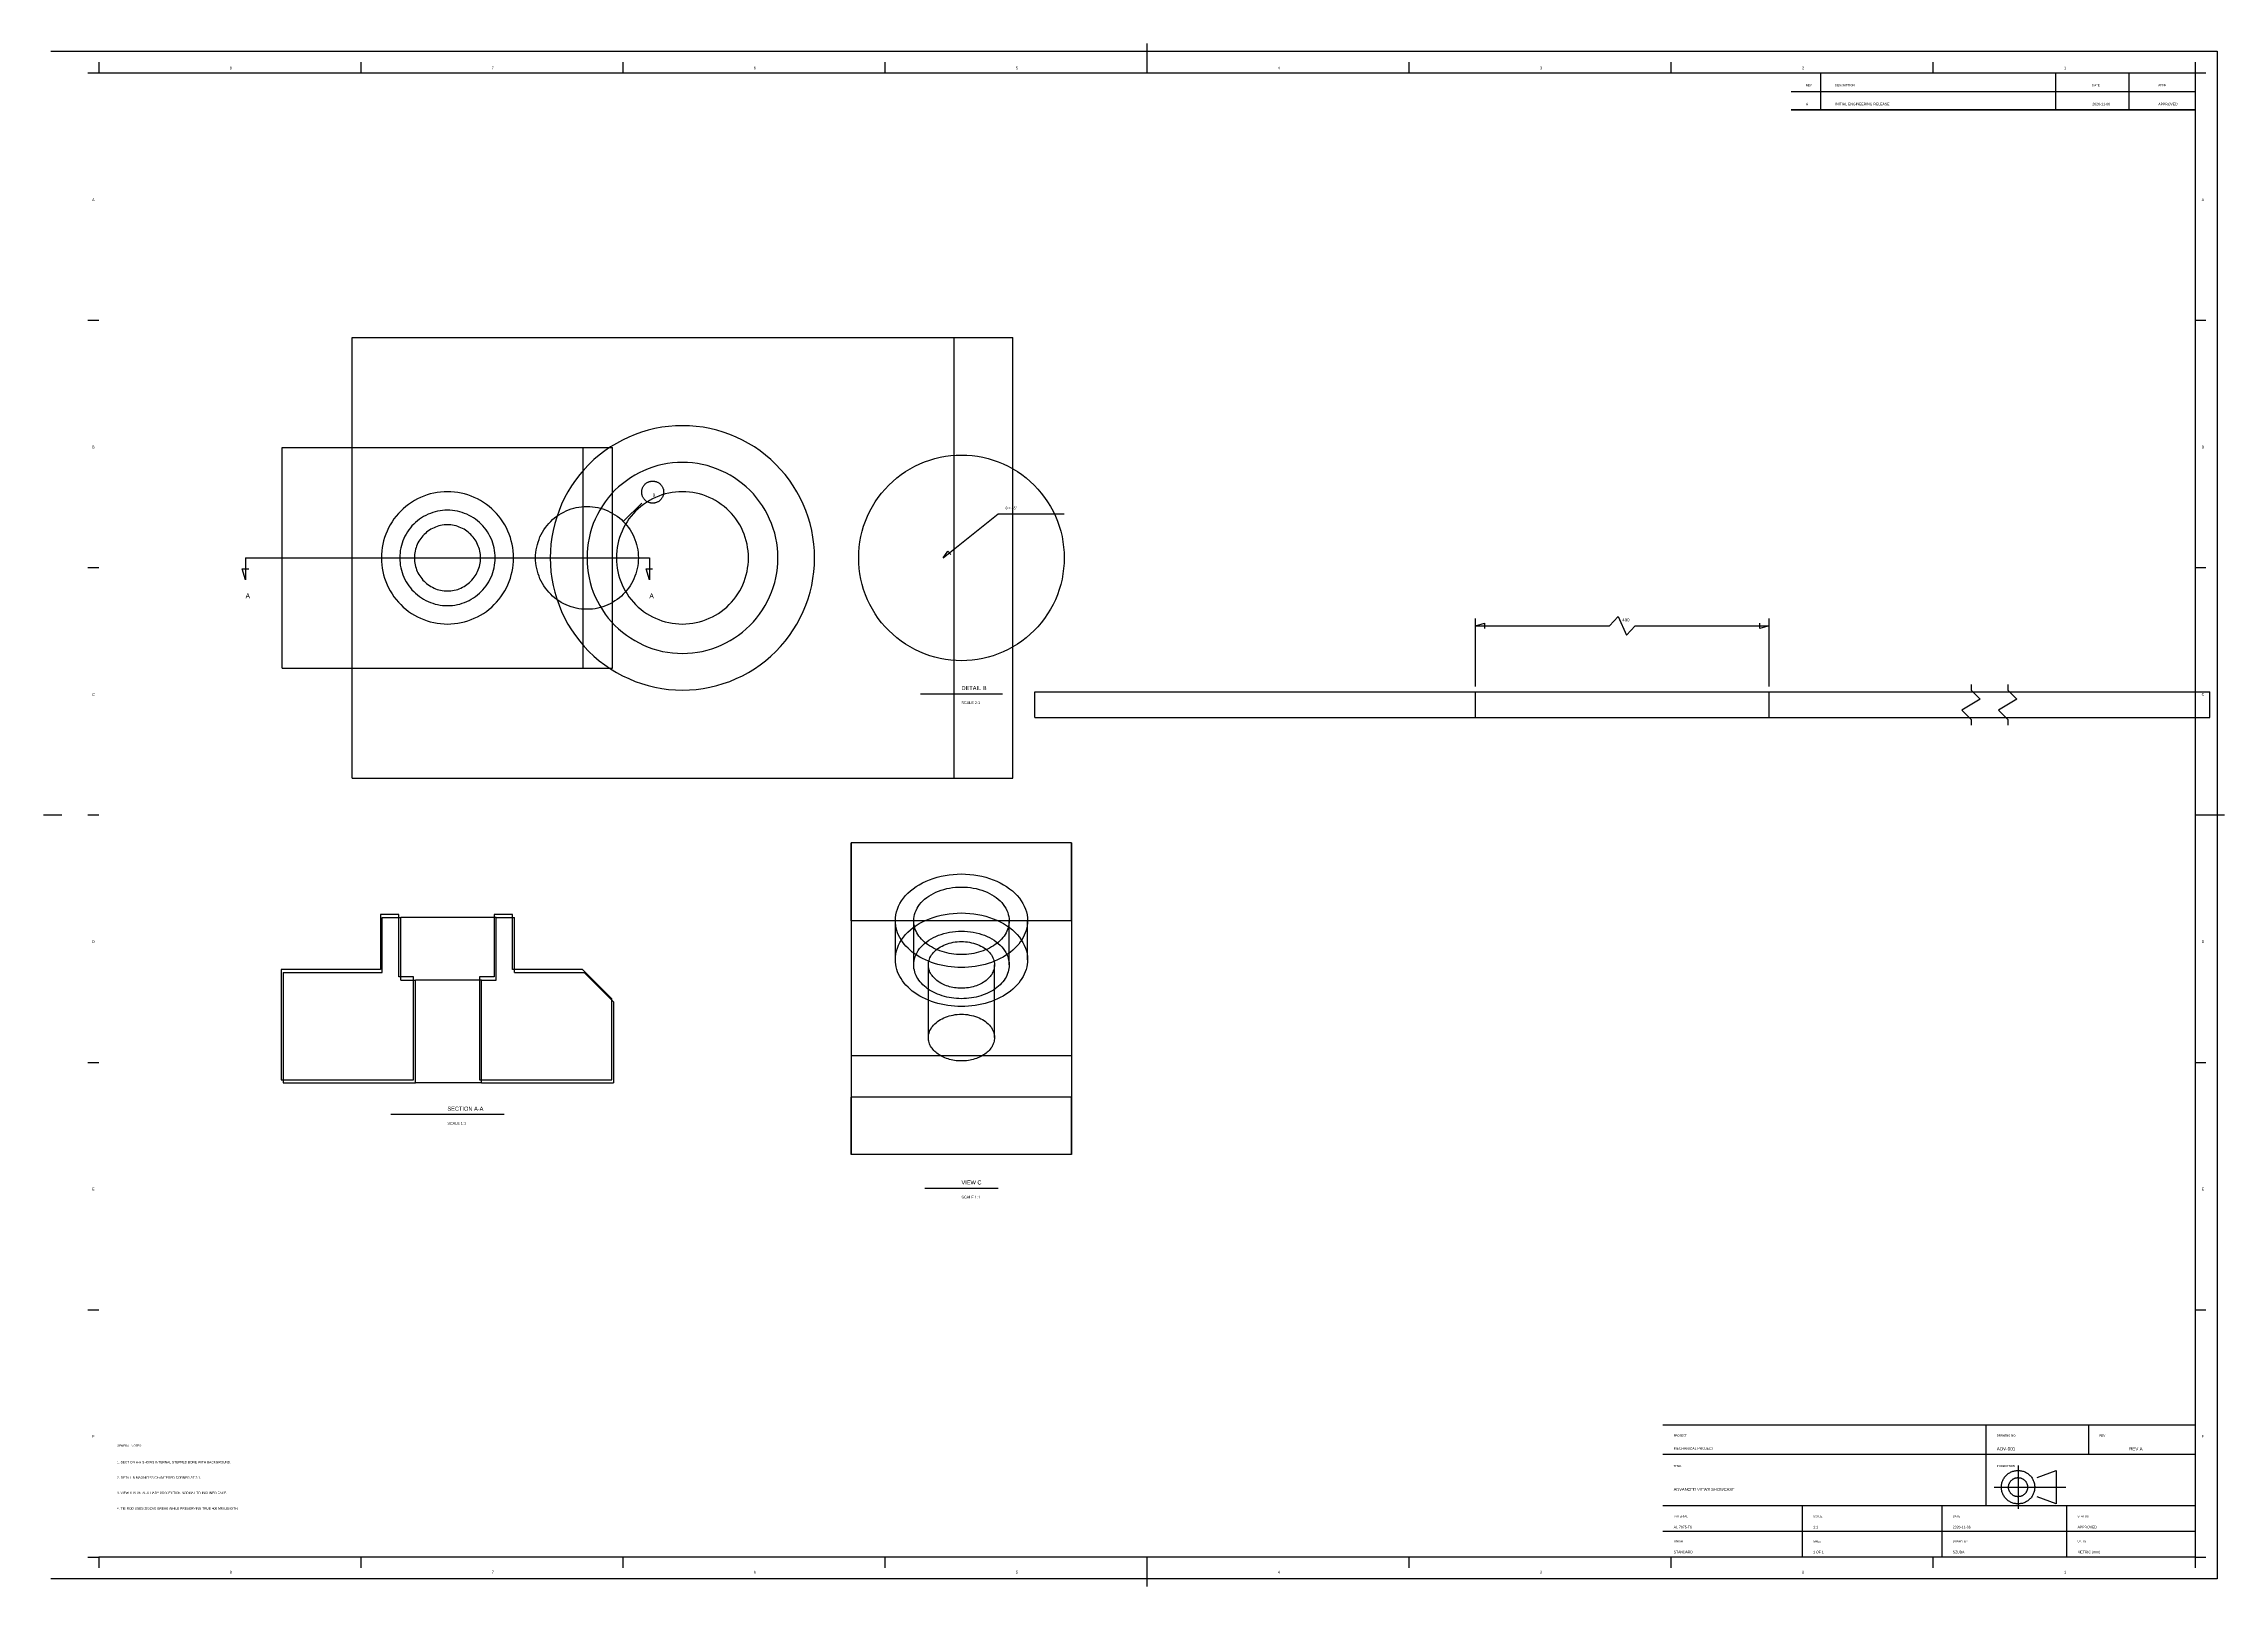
# Model space of a CAD drawing. Header units: metres. Extents: x 0 to 2245, y -1167 to 420.
import ezdxf

# ---------------------------------------------------------------- set-up
doc = ezdxf.new("R2010")
doc.units = ezdxf.units.M
for name, color, linetype in [('ANNOTATIONS', 3, 'CONTINUOUS'), ('BORDER', 7, 'CONTINUOUS'), ('CENTER', 4, 'Continuous'), ('DIMENSIONS', 2, 'CONTINUOUS'), ('TITLE_BLOCK', 7, 'CONTINUOUS'), ('VISIBLE', 7, 'CONTINUOUS')]:
    doc.layers.add(name, color=color, linetype=linetype)

msp = doc.modelspace()

# ---------------------------------------------------------------- linework, layer by layer
at = {"layer": 'BORDER'}
for p, q in [((7.6, 412.4), (2237.5, 412.4)), ((1135.7, 420), (1135.7, 401.1)), ((2237.5, 412.4), (2237.5, -1159.8)), ((45.4, 389.8), (56.7, 389.8)), ((56.7, 401.1), (56.7, 389.8)), ((56.7, 389.8), (2214.8, 389.8)), ((326.5, 401.1), (326.5, 389.8)), ((596.2, 401.1), (596.2, 389.8)), ((866, 401.1), (866, 389.8)), ((1135.7, 401.1), (1135.7, 389.8)), ((1405.5, 401.1), (1405.5, 389.8)), ((1675.3, 401.1), (1675.3, 389.8)), ((1829.3, 389.8), (1829.3, 352)), ((1945, 401.1), (1945, 389.8)), ((2071.2, 389.8), (2071.2, 352)), ((2146.8, 389.8), (2146.8, 352)), ((2214.8, 401.1), (2214.8, 389.8)), ((2214.8, 389.8), (2214.8, -1137.2)), ((2214.8, 389.8), (2226.1, 389.8)), ((1799.1, 370.9), (2214.8, 370.9)), ((1799.1, 352), (2214.8, 352)), ((45.4, 135.3), (56.7, 135.3)), ((2214.8, 135.3), (2226.1, 135.3)), ((882.7, -23.5), (887.2, -20.4)), ((887.2, -20.4), (892, -17.5)), ((892, -17.5), (896.9, -14.8)), ((896.9, -14.8), (901.9, -12.4)), ((901.9, -12.4), (907, -10.3)), ((907, -10.3), (912.2, -8.5)), ((912.2, -8.5), (917.5, -6.9)), ((917.5, -6.9), (922.9, -5.6)), ((922.9, -5.6), (928.3, -4.6)), ((928.3, -4.6), (933.8, -3.9)), ((933.8, -3.9), (939.3, -3.5)), ((939.3, -3.5), (944.9, -3.3)), ((944.9, -3.3), (950.4, -3.5)), ((950.4, -3.5), (956, -3.9)), ((956, -3.9), (961.5, -4.6)), ((961.5, -4.6), (966.9, -5.6)), ((966.9, -5.6), (972.3, -6.9)), ((972.3, -6.9), (977.6, -8.5)), ((977.6, -8.5), (982.8, -10.3)), ((982.8, -10.3), (987.9, -12.4)), ((987.9, -12.4), (992.9, -14.8)), ((992.9, -14.8), (997.8, -17.5)), ((997.8, -17.5), (1002.5, -20.4)), ((1002.5, -20.4), (1007.1, -23.5)), ((615.7, -40.3), (615.8, -39.7)), ((615.7, -40.9), (615.7, -40.3)), ((615.7, -41.5), (615.7, -40.9)), ((615.7, -42.1), (615.7, -41.5)), ((615.7, -42.7), (615.7, -42.1)), ((615.8, -43.3), (615.7, -42.7)), ((615.8, -39.7), (615.9, -39.1)), ((615.9, -43.8), (615.8, -43.3)), ((615.9, -39.1), (616.1, -38.5)), ((616.1, -44.4), (615.9, -43.8)), ((616.1, -38.5), (616.2, -38)), ((616.2, -45), (616.1, -44.4)), ((616.2, -38), (616.4, -37.4)), ((616.4, -37.4), (616.7, -36.9)), ((616.7, -36.9), (616.9, -36.3)), ((616.9, -36.3), (617.2, -35.8)), ((617.2, -35.8), (617.5, -35.3)), ((617.5, -35.3), (617.9, -34.8)), ((617.9, -34.8), (618.2, -34.3)), ((618.2, -34.3), (618.6, -33.9)), ((618.6, -33.9), (619, -33.5)), ((619, -33.5), (619.4, -33.1)), ((619.4, -33.1), (619.9, -32.7)), ((619.9, -32.7), (620.4, -32.3)), ((620.4, -32.3), (620.8, -32)), ((620.8, -32), (621.4, -31.7)), ((621.4, -31.7), (621.9, -31.4)), ((621.9, -31.4), (622.4, -31.1)), ((622.4, -31.1), (623, -30.9)), ((623, -30.9), (623.5, -30.7)), ((623.5, -30.7), (624.1, -30.5)), ((624.1, -30.5), (624.7, -30.4)), ((624.7, -30.4), (625.2, -30.3)), ((625.2, -30.3), (625.8, -30.2)), ((625.8, -30.2), (626.4, -30.2)), ((626.4, -30.2), (627, -30.1)), ((627, -30.1), (627.6, -30.2)), ((627.6, -30.2), (628.2, -30.2)), ((628.2, -30.2), (628.8, -30.3)), ((628.8, -30.3), (629.4, -30.4)), ((629.4, -30.4), (630, -30.5)), ((630, -30.5), (630.5, -30.7)), ((630.5, -30.7), (631.1, -30.9)), ((631.1, -30.9), (631.6, -31.1)), ((631.6, -31.1), (632.2, -31.4)), ((632.2, -31.4), (632.7, -31.7)), ((632.7, -31.7), (633.2, -32)), ((633.2, -32), (633.7, -32.3)), ((633.7, -32.3), (634.2, -32.7)), ((634.2, -32.7), (634.6, -33.1)), ((634.6, -33.1), (635, -33.5)), ((635, -33.5), (635.4, -33.9)), ((635.4, -33.9), (635.8, -34.3)), ((635.8, -34.3), (636.2, -34.8)), ((636.2, -34.8), (636.5, -35.3)), ((636.5, -35.3), (636.8, -35.8)), ((636.8, -35.8), (637.1, -36.3)), ((637.1, -36.3), (637.4, -36.9)), ((637.4, -36.9), (637.6, -37.4)), ((637.6, -37.4), (637.8, -38)), ((637.8, -38), (638, -38.5)), ((638, -44.4), (637.8, -45)), ((638, -38.5), (638.1, -39.1)), ((638.1, -43.8), (638, -44.4)), ((638.1, -39.1), (638.2, -39.7)), ((638.2, -43.3), (638.1, -43.8)), ((638.2, -39.7), (638.3, -40.3)), ((638.3, -42.7), (638.2, -43.3)), ((638.3, -40.3), (638.3, -40.9)), ((638.3, -40.9), (638.4, -41.5)), ((638.4, -41.5), (638.3, -42.1)), ((638.3, -42.1), (638.3, -42.7)), ((859.3, -46.9), (862.7, -42.5)), ((862.7, -42.5), (866.2, -38.3)), ((866.2, -38.3), (870.1, -34.3)), ((870.1, -34.3), (874.1, -30.5)), ((874.1, -30.5), (878.3, -26.9)), ((878.3, -26.9), (882.7, -23.5)), ((1007.1, -23.5), (1011.5, -26.9)), ((1011.5, -26.9), (1015.7, -30.5)), ((1015.7, -30.5), (1019.7, -34.3)), ((1019.7, -34.3), (1023.5, -38.3)), ((1023.5, -38.3), (1027.1, -42.5)), ((1027.1, -42.5), (1030.5, -46.9)), ((616.4, -45.5), (616.2, -45)), ((616.7, -46.1), (616.4, -45.5)), ((616.9, -46.6), (616.7, -46.1)), ((617.2, -47.1), (616.9, -46.6)), ((617.5, -47.7), (617.2, -47.1)), ((617.9, -48.1), (617.5, -47.7)), ((618.2, -48.6), (617.9, -48.1)), ((618.6, -49.1), (618.2, -48.6)), ((619, -49.5), (618.6, -49.1)), ((619.4, -49.9), (619, -49.5)), ((619.9, -50.3), (619.4, -49.9)), ((620.4, -50.7), (619.9, -50.3)), ((620.8, -51), (620.4, -50.7)), ((621.4, -51.3), (620.8, -51)), ((621.9, -51.6), (621.4, -51.3)), ((622.4, -51.8), (621.9, -51.6)), ((623, -52.1), (622.4, -51.8)), ((623.5, -52.3), (623, -52.1)), ((624.1, -52.4), (623.5, -52.3)), ((624.7, -52.6), (624.1, -52.4)), ((625.2, -52.7), (624.7, -52.6)), ((625.8, -52.8), (625.2, -52.7)), ((626.4, -52.8), (625.8, -52.8)), ((627, -52.8), (626.4, -52.8)), ((627.6, -52.8), (627, -52.8)), ((628.2, -52.8), (627.6, -52.8)), ((628.8, -52.7), (628.2, -52.8)), ((629.4, -52.6), (628.8, -52.7)), ((630, -52.4), (629.4, -52.6)), ((630.5, -52.3), (630, -52.4)), ((631.1, -52.1), (630.5, -52.3)), ((631.6, -51.8), (631.1, -52.1)), ((632.2, -51.6), (631.6, -51.8)), ((632.7, -51.3), (632.2, -51.6)), ((633.2, -51), (632.7, -51.3)), ((633.7, -50.7), (633.2, -51)), ((634.2, -50.3), (633.7, -50.7)), ((634.6, -49.9), (634.2, -50.3)), ((635, -49.5), (634.6, -49.9)), ((635.4, -49.1), (635, -49.5)), ((635.8, -48.6), (635.4, -49.1)), ((636.2, -48.1), (635.8, -48.6)), ((636.5, -47.7), (636.2, -48.1)), ((636.8, -47.1), (636.5, -47.7)), ((637.1, -46.6), (636.8, -47.1)), ((637.4, -46.1), (637.1, -46.6)), ((637.6, -45.5), (637.4, -46.1)), ((637.8, -45), (637.6, -45.5)), ((846.1, -71.2), (848.2, -66.1)), ((848.2, -66.1), (850.6, -61.1)), ((850.6, -61.1), (853.2, -56.2)), ((853.2, -56.2), (856.1, -51.5)), ((856.1, -51.5), (859.3, -46.9)), ((1030.5, -46.9), (1033.6, -51.5)), ((1033.6, -51.5), (1036.5, -56.2)), ((1036.5, -56.2), (1039.2, -61.1)), ((1039.2, -61.1), (1041.6, -66.1)), ((1041.6, -66.1), (1043.7, -71.2)), ((840.4, -92.6), (841.4, -87.1)), ((841.4, -87.1), (842.7, -81.7)), ((842.7, -81.7), (844.2, -76.4)), ((844.2, -76.4), (846.1, -71.2)), ((1043.7, -71.2), (1045.5, -76.4)), ((1045.5, -76.4), (1047.1, -81.7)), ((1047.1, -81.7), (1048.4, -87.1)), ((1048.4, -87.1), (1049.4, -92.6)), ((839.1, -109.1), (839.2, -103.6)), ((839.2, -114.7), (839.1, -109.1)), ((839.2, -103.6), (839.6, -98)), ((839.6, -98), (840.4, -92.6)), ((1049.4, -92.6), (1050.1, -98)), ((1050.1, -98), (1050.6, -103.6)), ((1050.6, -103.6), (1050.7, -109.1)), ((1050.7, -109.1), (1050.6, -114.7)), ((45.4, -119.2), (56.7, -119.2)), ((839.6, -120.2), (839.2, -114.7)), ((840.4, -125.7), (839.6, -120.2)), ((841.4, -131.2), (840.4, -125.7)), ((842.7, -136.5), (841.4, -131.2)), ((1048.4, -131.2), (1047.1, -136.5)), ((1049.4, -125.7), (1048.4, -131.2)), ((1050.1, -120.2), (1049.4, -125.7)), ((1050.6, -114.7), (1050.1, -120.2)), ((2214.8, -119.2), (2226.1, -119.2)), ((844.2, -141.8), (842.7, -136.5)), ((846.1, -147), (844.2, -141.8)), ((848.2, -152.2), (846.1, -147)), ((850.6, -157.2), (848.2, -152.2)), ((1041.6, -152.2), (1039.2, -157.2)), ((1043.7, -147), (1041.6, -152.2)), ((1045.5, -141.8), (1043.7, -147)), ((1047.1, -136.5), (1045.5, -141.8)), ((853.2, -162), (850.6, -157.2)), ((856.1, -166.8), (853.2, -162)), ((859.3, -171.4), (856.1, -166.8)), ((862.7, -175.8), (859.3, -171.4)), ((866.2, -180), (862.7, -175.8)), ((1027.1, -175.8), (1023.5, -180)), ((1030.5, -171.4), (1027.1, -175.8)), ((1033.6, -166.8), (1030.5, -171.4)), ((1036.5, -162), (1033.6, -166.8)), ((1039.2, -157.2), (1036.5, -162)), ((870.1, -184), (866.2, -180)), ((874.1, -187.8), (870.1, -184)), ((878.3, -191.4), (874.1, -187.8)), ((882.7, -194.7), (878.3, -191.4)), ((887.2, -197.9), (882.7, -194.7)), ((892, -200.8), (887.2, -197.9)), ((896.9, -203.4), (892, -200.8)), ((997.8, -200.8), (992.9, -203.4)), ((1002.5, -197.9), (997.8, -200.8)), ((1007.1, -194.7), (1002.5, -197.9)), ((1011.5, -191.4), (1007.1, -194.7)), ((1015.7, -187.8), (1011.5, -191.4)), ((1019.7, -184), (1015.7, -187.8)), ((1023.5, -180), (1019.7, -184)), ((901.9, -205.8), (896.9, -203.4)), ((907, -207.9), (901.9, -205.8)), ((912.2, -209.8), (907, -207.9)), ((917.5, -211.4), (912.2, -209.8)), ((922.9, -212.6), (917.5, -211.4)), ((928.3, -213.7), (922.9, -212.6)), ((933.8, -214.4), (928.3, -213.7)), ((939.3, -214.8), (933.8, -214.4)), ((944.9, -215), (939.3, -214.8)), ((950.4, -214.8), (944.9, -215)), ((956, -214.4), (950.4, -214.8)), ((961.5, -213.7), (956, -214.4)), ((966.9, -212.6), (961.5, -213.7)), ((972.3, -211.4), (966.9, -212.6)), ((977.6, -209.8), (972.3, -211.4)), ((982.8, -207.9), (977.6, -209.8)), ((987.9, -205.8), (982.8, -207.9)), ((992.9, -203.4), (987.9, -205.8)), ((902.6, -249), (987.2, -249)), ((0, -373.7), (18.9, -373.7)), ((45.4, -373.7), (56.7, -373.7)), ((2214.8, -373.7), (2226.1, -373.7)), ((2226.1, -373.7), (2245, -373.7)), ((45.4, -628.2), (56.7, -628.2)), ((2214.8, -628.2), (2226.1, -628.2)), ((357.5, -681.7), (474, -681.7)), ((907.1, -757.7), (982.7, -757.7)), ((45.4, -882.7), (56.7, -882.7)), ((2214.8, -882.7), (2226.1, -882.7)), ((1999.4, -1001.1), (1999.4, -1084.3)), ((2105.2, -1001.1), (2105.2, -1031.3)), ((1666.8, -1031.3), (2214.8, -1031.3)), ((1666.8, -1084.3), (2214.8, -1084.3)), ((1810.4, -1084.3), (1810.4, -1137.2)), ((1954, -1084.3), (1954, -1137.2)), ((2082.5, -1084.3), (2082.5, -1137.2)), ((1666.8, -1110.7), (2214.8, -1110.7)), ((45.4, -1137.2), (56.7, -1137.2)), ((2214.8, -1137.2), (56.7, -1137.2)), ((56.7, -1137.2), (56.7, -1148.5)), ((326.5, -1137.2), (326.5, -1148.5)), ((596.2, -1137.2), (596.2, -1148.5)), ((866, -1137.2), (866, -1148.5)), ((1135.7, -1137.2), (1135.7, -1148.5)), ((1405.5, -1137.2), (1405.5, -1148.5)), ((1675.3, -1137.2), (1675.3, -1148.5)), ((1945, -1137.2), (1945, -1148.5)), ((2214.8, -1137.2), (2214.8, -1148.5)), ((2214.8, -1137.2), (2226.1, -1137.2)), ((2237.5, -1159.8), (7.6, -1159.8)), ((1135.7, -1148.5), (1135.7, -1167.4))]:
    msp.add_line(p, q, dxfattribs=at)
at = {"layer": 'CENTER'}
for p, q in [((238.1, -109.1), (593.4, -109.1)), ((2032.6, -1043.2), (2032.6, -1087.5)), ((2008.1, -1065.4), (2081.8, -1065.4))]:
    msp.add_line(p, q, dxfattribs=at)
at = {"layer": 'DIMENSIONS'}
for p, q in [((526.1, -68), (528.3, -66.3)), ((528.3, -66.3), (530.5, -64.8)), ((530.5, -64.8), (532.9, -63.3)), ((532.9, -63.3), (535.4, -62)), ((535.4, -62), (537.9, -60.8)), ((537.9, -60.8), (540.4, -59.7)), ((540.4, -59.7), (543, -58.8)), ((543, -58.8), (545.7, -58)), ((545.7, -58), (548.4, -57.4)), ((548.4, -57.4), (551.1, -56.9)), ((551.1, -56.9), (553.8, -56.5)), ((553.8, -56.5), (556.6, -56.3)), ((556.6, -56.3), (559.4, -56.2)), ((559.4, -56.2), (562.2, -56.3)), ((562.2, -56.3), (564.9, -56.5)), ((564.9, -56.5), (567.7, -56.9)), ((567.7, -56.9), (570.4, -57.4)), ((570.4, -57.4), (573.1, -58)), ((573.1, -58), (575.7, -58.8)), ((575.7, -58.8), (578.3, -59.7)), ((578.3, -59.7), (580.9, -60.8)), ((580.9, -60.8), (583.4, -62)), ((583.4, -62), (585.8, -63.3)), ((585.8, -63.3), (588.2, -64.8)), ((588.2, -64.8), (590.5, -66.3)), ((590.5, -66.3), (592.7, -68)), ((596.8, -71.7), (615.7, -52.8)), ((926, -109.1), (982.7, -63.8)), ((982.7, -63.8), (1050.7, -63.8)), ((510, -90.2), (511, -87.6)), ((511, -87.6), (512.2, -85.1)), ((512.2, -85.1), (513.5, -82.7)), ((513.5, -82.7), (515, -80.3)), ((515, -80.3), (516.6, -78)), ((516.6, -78), (518.3, -75.8)), ((518.3, -75.8), (520.1, -73.7)), ((520.1, -73.7), (522, -71.7)), ((522, -71.7), (524, -69.8)), ((524, -69.8), (526.1, -68)), ((592.7, -68), (594.8, -69.8)), ((594.8, -69.8), (596.8, -71.7)), ((596.8, -71.7), (598.7, -73.7)), ((598.7, -73.7), (600.5, -75.8)), ((600.5, -75.8), (602.2, -78)), ((602.2, -78), (603.7, -80.3)), ((603.7, -80.3), (605.2, -82.7)), ((605.2, -82.7), (606.5, -85.1)), ((606.5, -85.1), (607.7, -87.6)), ((607.7, -87.6), (608.8, -90.2)), ((506.5, -106.4), (506.7, -103.6)), ((506.5, -109.1), (506.5, -106.4)), ((506.5, -111.9), (506.5, -109.1)), ((506.7, -114.7), (506.5, -111.9)), ((506.7, -103.6), (507.1, -100.8)), ((507.1, -100.8), (507.6, -98.1)), ((507.6, -98.1), (508.3, -95.4)), ((508.3, -95.4), (509, -92.8)), ((509, -92.8), (510, -90.2)), ((608.8, -90.2), (609.7, -92.8)), ((609.7, -92.8), (610.5, -95.4)), ((610.5, -95.4), (611.1, -98.1)), ((611.1, -98.1), (611.6, -100.8)), ((611.6, -100.8), (612, -103.6)), ((612, -103.6), (612.2, -106.4)), ((612.2, -111.9), (612, -114.7)), ((612.2, -106.4), (612.3, -109.1)), ((612.3, -109.1), (612.2, -111.9)), ((926, -109.1), (931, -102.2)), ((931, -102.2), (933.9, -105.7)), ((207.9, -131.8), (204.5, -120.5)), ((204.5, -120.5), (211.3, -120.5)), ((507.1, -117.4), (506.7, -114.7)), ((507.6, -120.1), (507.1, -117.4)), ((508.3, -122.8), (507.6, -120.1)), ((509, -125.5), (508.3, -122.8)), ((510, -128.1), (509, -125.5)), ((511, -130.6), (510, -128.1)), ((512.2, -133.1), (511, -130.6)), ((513.5, -135.6), (512.2, -133.1)), ((606.5, -133.1), (605.2, -135.6)), ((607.7, -130.6), (606.5, -133.1)), ((608.8, -128.1), (607.7, -130.6)), ((609.7, -125.5), (608.8, -128.1)), ((610.5, -122.8), (609.7, -125.5)), ((611.1, -120.1), (610.5, -122.8)), ((611.6, -117.4), (611.1, -120.1)), ((612, -114.7), (611.6, -117.4)), ((623.6, -131.8), (620.2, -120.5)), ((620.2, -120.5), (627, -120.5)), ((515, -138), (513.5, -135.6)), ((516.6, -140.2), (515, -138)), ((518.3, -142.4), (516.6, -140.2)), ((520.1, -144.5), (518.3, -142.4)), ((522, -146.5), (520.1, -144.5)), ((524, -148.5), (522, -146.5)), ((526.1, -150.2), (524, -148.5)), ((528.3, -151.9), (526.1, -150.2)), ((530.5, -153.5), (528.3, -151.9)), ((532.9, -155), (530.5, -153.5)), ((535.4, -156.3), (532.9, -155)), ((537.9, -157.5), (535.4, -156.3)), ((583.4, -156.3), (580.9, -157.5)), ((585.8, -155), (583.4, -156.3)), ((588.2, -153.5), (585.8, -155)), ((590.5, -151.9), (588.2, -153.5)), ((592.7, -150.2), (590.5, -151.9)), ((594.8, -148.5), (592.7, -150.2)), ((596.8, -146.5), (594.8, -148.5)), ((598.7, -144.5), (596.8, -146.5)), ((600.5, -142.4), (598.7, -144.5)), ((602.2, -140.2), (600.5, -142.4)), ((603.7, -138), (602.2, -140.2)), ((605.2, -135.6), (603.7, -138)), ((540.4, -158.5), (537.9, -157.5)), ((543, -159.5), (540.4, -158.5)), ((545.7, -160.2), (543, -159.5)), ((548.4, -160.9), (545.7, -160.2)), ((551.1, -161.4), (548.4, -160.9)), ((553.8, -161.8), (551.1, -161.4)), ((556.6, -162), (553.8, -161.8)), ((559.4, -162), (556.6, -162)), ((562.2, -162), (559.4, -162)), ((564.9, -161.8), (562.2, -162)), ((567.7, -161.4), (564.9, -161.8)), ((570.4, -160.9), (567.7, -161.4)), ((573.1, -160.2), (570.4, -160.9)), ((575.7, -159.5), (573.1, -160.2)), ((578.3, -158.5), (575.7, -159.5)), ((580.9, -157.5), (578.3, -158.5)), ((1474, -241.4), (1474, -171.5)), ((1474, -179.1), (1483.5, -176.4)), ((1474, -179.1), (1612, -179.1)), ((1483.5, -176.4), (1483.5, -181.7)), ((1612, -179.1), (1620.8, -169.6)), ((1620.8, -169.6), (1629.6, -188.5)), ((1629.6, -188.5), (1638.4, -179.1)), ((1638.4, -179.1), (1776.4, -179.1)), ((1766.9, -181.7), (1766.9, -176.4)), ((1776.4, -179.1), (1766.9, -181.7)), ((1776.4, -241.4), (1776.4, -171.5)), ((1984.3, -239.5), (1984.3, -245.2)), ((1984.3, -245.2), (1993.7, -254.6)), ((2022, -239.5), (2022, -245.2)), ((2022, -245.2), (2031.5, -254.6)), ((1993.7, -254.6), (1974.8, -266)), ((1974.8, -266), (1984.3, -275.4)), ((2031.5, -254.6), (2012.6, -266)), ((2012.6, -266), (2022, -275.4)), ((1984.3, -275.4), (1984.3, -281.1)), ((2022, -275.4), (2022, -281.1))]:
    msp.add_line(p, q, dxfattribs=at)
at = {"layer": 'TITLE_BLOCK'}
for p, q in [((1799.1, 389.8), (2214.8, 389.8)), ((2214.8, 389.8), (2214.8, 352)), ((2214.8, 352), (1799.1, 352)), ((1666.8, -1001.1), (2214.8, -1001.1)), ((2214.8, -1001.1), (2214.8, -1137.2)), ((2214.8, -1137.2), (1666.8, -1137.2))]:
    msp.add_line(p, q, dxfattribs=at)
at = {"layer": 'VISIBLE'}
for p, q in [((317.5, 117.6), (997.8, 117.6)), ((317.5, 117.6), (937.3, 117.6)), ((317.5, -335.9), (317.5, 117.6)), ((937.3, -335.9), (937.3, 117.6)), ((937.3, 117.6), (997.8, 117.6)), ((997.8, -335.9), (997.8, 117.6)), ((629.3, 24), (622.4, 22.3)), ((636.3, 25.2), (629.3, 24)), ((643.4, 26.2), (636.3, 25.2)), ((650.5, 26.7), (643.4, 26.2)), ((657.6, 26.9), (650.5, 26.7)), ((664.8, 26.7), (657.6, 26.9)), ((671.9, 26.2), (664.8, 26.7)), ((679, 25.2), (671.9, 26.2)), ((686, 24), (679, 25.2)), ((692.9, 22.3), (686, 24)), ((245.7, 4.3), (585.8, 4.3)), ((245.7, 4.3), (555.6, 4.3)), ((245.7, -222.5), (245.7, 4.3)), ((555.6, -222.5), (555.6, 4.3)), ((555.6, 4.3), (585.8, 4.3)), ((577.6, 0.9), (572, -3.4)), ((583.5, 5), (577.6, 0.9)), ((589.6, 8.7), (583.5, 5)), ((585.8, -222.5), (585.8, 4.3)), ((595.9, 12.1), (589.6, 8.7)), ((602.3, 15.2), (595.9, 12.1)), ((608.9, 17.9), (602.3, 15.2)), ((615.6, 20.3), (608.9, 17.9)), ((622.4, 22.3), (615.6, 20.3)), ((699.7, 20.3), (692.9, 22.3)), ((706.4, 17.9), (699.7, 20.3)), ((712.9, 15.2), (706.4, 17.9)), ((719.4, 12.1), (712.9, 15.2)), ((725.7, 8.7), (719.4, 12.1)), ((731.8, 5), (725.7, 8.7)), ((737.6, 0.9), (731.8, 5)), ((743.3, -3.4), (737.6, 0.9)), ((556.5, -18.1), (551.9, -23.5)), ((561.4, -12.9), (556.5, -18.1)), ((566.6, -8), (561.4, -12.9)), ((572, -3.4), (566.6, -8)), ((613, -21.6), (608.5, -24)), ((617.7, -19.4), (613, -21.6)), ((622.4, -17.4), (617.7, -19.4)), ((627.3, -15.7), (622.4, -17.4)), ((632.2, -14.2), (627.3, -15.7)), ((637.2, -13), (632.2, -14.2)), ((642.2, -12.1), (637.2, -13)), ((647.3, -11.4), (642.2, -12.1)), ((652.5, -11), (647.3, -11.4)), ((657.6, -10.9), (652.5, -11)), ((662.8, -11), (657.6, -10.9)), ((667.9, -11.4), (662.8, -11)), ((673, -12.1), (667.9, -11.4)), ((678.1, -13), (673, -12.1)), ((683.1, -14.2), (678.1, -13)), ((688, -15.7), (683.1, -14.2)), ((692.8, -17.4), (688, -15.7)), ((697.6, -19.4), (692.8, -17.4)), ((702.2, -21.6), (697.6, -19.4)), ((706.8, -24), (702.2, -21.6)), ((748.7, -8), (743.3, -3.4)), ((753.9, -12.9), (748.7, -8)), ((758.7, -18.1), (753.9, -12.9)), ((763.4, -23.5), (758.7, -18.1)), ((394.7, -44.4), (391.4, -45.6)), ((398.1, -43.4), (394.7, -44.4)), ((401.6, -42.6), (398.1, -43.4)), ((405.1, -41.9), (401.6, -42.6)), ((408.6, -41.5), (405.1, -41.9)), ((412.2, -41.2), (408.6, -41.5)), ((415.8, -41.1), (412.2, -41.2)), ((419.3, -41.2), (415.8, -41.1)), ((422.9, -41.5), (419.3, -41.2)), ((426.4, -41.9), (422.9, -41.5)), ((429.9, -42.6), (426.4, -41.9)), ((433.4, -43.4), (429.9, -42.6)), ((436.8, -44.4), (433.4, -43.4)), ((440.1, -45.6), (436.8, -44.4)), ((539.8, -41.1), (536.4, -47.4)), ((543.5, -35), (539.8, -41.1)), ((547.6, -29.1), (543.5, -35)), ((551.9, -23.5), (547.6, -29.1)), ((584.6, -43.4), (581.3, -47.3)), ((588.2, -39.6), (584.6, -43.4)), ((591.9, -36.1), (588.2, -39.6)), ((595.8, -32.8), (591.9, -36.1)), ((599.9, -29.7), (595.8, -32.8)), ((604.1, -26.7), (599.9, -29.7)), ((608.5, -24), (604.1, -26.7)), ((636.6, -44.4), (633.3, -45.6)), ((640, -43.4), (636.6, -44.4)), ((643.5, -42.6), (640, -43.4)), ((647, -41.9), (643.5, -42.6)), ((650.5, -41.5), (647, -41.9)), ((654.1, -41.2), (650.5, -41.5)), ((657.6, -41.1), (654.1, -41.2)), ((661.2, -41.2), (657.6, -41.1)), ((664.8, -41.5), (661.2, -41.2)), ((668.3, -41.9), (664.8, -41.5)), ((671.8, -42.6), (668.3, -41.9)), ((675.3, -43.4), (671.8, -42.6)), ((678.7, -44.4), (675.3, -43.4)), ((682, -45.6), (678.7, -44.4)), ((711.2, -26.7), (706.8, -24)), ((715.4, -29.7), (711.2, -26.7)), ((719.5, -32.8), (715.4, -29.7)), ((723.4, -36.1), (719.5, -32.8)), ((727.1, -39.6), (723.4, -36.1)), ((730.7, -43.4), (727.1, -39.6)), ((734, -47.3), (730.7, -43.4)), ((767.7, -29.1), (763.4, -23.5)), ((771.7, -35), (767.7, -29.1)), ((775.5, -41.1), (771.7, -35)), ((778.9, -47.4), (775.5, -41.1)), ((362.9, -66.3), (360.7, -69.1)), ((365.2, -63.6), (362.9, -66.3)), ((367.6, -61), (365.2, -63.6)), ((370.2, -58.6), (367.6, -61)), ((372.9, -56.3), (370.2, -58.6)), ((375.7, -54.1), (372.9, -56.3)), ((378.7, -52.1), (375.7, -54.1)), ((381.7, -50.2), (378.7, -52.1)), ((384.9, -48.5), (381.7, -50.2)), ((388.1, -47), (384.9, -48.5)), ((391.4, -45.6), (388.1, -47)), ((391.2, -66.6), (389, -67.9)), ((393.5, -65.4), (391.2, -66.6)), ((395.8, -64.2), (393.5, -65.4)), ((398.2, -63.3), (395.8, -64.2)), ((400.6, -62.4), (398.2, -63.3)), ((403, -61.7), (400.6, -62.4)), ((405.5, -61.1), (403, -61.7)), ((408.1, -60.6), (405.5, -61.1)), ((410.6, -60.3), (408.1, -60.6)), ((413.2, -60.1), (410.6, -60.3)), ((415.8, -60), (413.2, -60.1)), ((418.3, -60.1), (415.8, -60)), ((420.9, -60.3), (418.3, -60.1)), ((423.4, -60.6), (420.9, -60.3)), ((426, -61.1), (423.4, -60.6)), ((428.5, -61.7), (426, -61.1)), ((430.9, -62.4), (428.5, -61.7)), ((433.3, -63.3), (430.9, -62.4)), ((435.7, -64.2), (433.3, -63.3)), ((438, -65.4), (435.7, -64.2)), ((440.3, -66.6), (438, -65.4)), ((443.4, -47), (440.1, -45.6)), ((442.5, -67.9), (440.3, -66.6)), ((446.6, -48.5), (443.4, -47)), ((449.8, -50.2), (446.6, -48.5)), ((452.8, -52.1), (449.8, -50.2)), ((455.8, -54.1), (452.8, -52.1)), ((458.6, -56.3), (455.8, -54.1)), ((461.3, -58.6), (458.6, -56.3)), ((463.9, -61), (461.3, -58.6)), ((466.3, -63.6), (463.9, -61)), ((468.6, -66.3), (466.3, -63.6)), ((470.8, -69.1), (468.6, -66.3)), ((528.2, -67.1), (526.2, -73.9)), ((530.6, -60.4), (528.2, -67.1)), ((533.3, -53.8), (530.6, -60.4)), ((536.4, -47.4), (533.3, -53.8)), ((570.1, -64.5), (567.9, -69.2)), ((572.5, -60), (570.1, -64.5)), ((575.2, -55.6), (572.5, -60)), ((578.2, -51.4), (575.2, -55.6)), ((581.3, -47.3), (578.2, -51.4)), ((604.8, -66.3), (602.6, -69.1)), ((607.1, -63.6), (604.8, -66.3)), ((609.5, -61), (607.1, -63.6)), ((612.1, -58.6), (609.5, -61)), ((614.8, -56.3), (612.1, -58.6)), ((617.6, -54.1), (614.8, -56.3)), ((620.6, -52.1), (617.6, -54.1)), ((623.6, -50.2), (620.6, -52.1)), ((626.8, -48.5), (623.6, -50.2)), ((630, -47), (626.8, -48.5)), ((633.3, -45.6), (630, -47)), ((685.3, -47), (682, -45.6)), ((688.5, -48.5), (685.3, -47)), ((691.7, -50.2), (688.5, -48.5)), ((694.7, -52.1), (691.7, -50.2)), ((697.6, -54.1), (694.7, -52.1)), ((700.5, -56.3), (697.6, -54.1)), ((703.2, -58.6), (700.5, -56.3)), ((705.7, -61), (703.2, -58.6)), ((708.2, -63.6), (705.7, -61)), ((710.5, -66.3), (708.2, -63.6)), ((712.7, -69.1), (710.5, -66.3)), ((737.1, -51.4), (734, -47.3)), ((740, -55.6), (737.1, -51.4)), ((742.7, -60), (740, -55.6)), ((745.2, -64.5), (742.7, -60)), ((747.4, -69.2), (745.2, -64.5)), ((782, -53.8), (778.9, -47.4)), ((784.7, -60.4), (782, -53.8)), ((787.1, -67.1), (784.7, -60.4)), ((789.1, -73.9), (787.1, -67.1)), ((351, -88.1), (350, -91.5)), ((352.2, -84.8), (351, -88.1)), ((353.6, -81.5), (352.2, -84.8)), ((355.1, -78.3), (353.6, -81.5)), ((356.8, -75.1), (355.1, -78.3)), ((358.7, -72.1), (356.8, -75.1)), ((360.7, -69.1), (358.7, -72.1)), ((370.9, -89.2), (369.9, -91.5)), ((372, -86.8), (370.9, -89.2)), ((373.2, -84.6), (372, -86.8)), ((374.5, -82.4), (373.2, -84.6)), ((376, -80.2), (374.5, -82.4)), ((377.6, -78.2), (376, -80.2)), ((379.2, -76.3), (377.6, -78.2)), ((381, -74.4), (379.2, -76.3)), ((382.9, -72.6), (381, -74.4)), ((384.8, -71), (382.9, -72.6)), ((386.9, -69.4), (384.8, -71)), ((389, -67.9), (386.9, -69.4)), ((388.2, -89.1), (387.2, -90.6)), ((389.3, -87.7), (388.2, -89.1)), ((390.5, -86.4), (389.3, -87.7)), ((391.7, -85.1), (390.5, -86.4)), ((393, -83.9), (391.7, -85.1)), ((394.3, -82.7), (393, -83.9)), ((395.7, -81.6), (394.3, -82.7)), ((397.2, -80.6), (395.7, -81.6)), ((398.7, -79.7), (397.2, -80.6)), ((400.3, -78.8), (398.7, -79.7)), ((401.9, -78.1), (400.3, -78.8)), ((403.6, -77.4), (401.9, -78.1)), ((405.2, -76.8), (403.6, -77.4)), ((406.9, -76.3), (405.2, -76.8)), ((408.7, -75.9), (406.9, -76.3)), ((410.4, -75.5), (408.7, -75.9)), ((412.2, -75.3), (410.4, -75.5)), ((414, -75.2), (412.2, -75.3)), ((415.8, -75.1), (414, -75.2)), ((417.5, -75.2), (415.8, -75.1)), ((419.3, -75.3), (417.5, -75.2)), ((421.1, -75.5), (419.3, -75.3)), ((422.8, -75.9), (421.1, -75.5)), ((424.6, -76.3), (422.8, -75.9)), ((426.3, -76.8), (424.6, -76.3)), ((427.9, -77.4), (426.3, -76.8)), ((429.6, -78.1), (427.9, -77.4)), ((431.2, -78.8), (429.6, -78.1)), ((432.8, -79.7), (431.2, -78.8)), ((434.3, -80.6), (432.8, -79.7)), ((435.8, -81.6), (434.3, -80.6)), ((437.2, -82.7), (435.8, -81.6)), ((438.5, -83.9), (437.2, -82.7)), ((439.8, -85.1), (438.5, -83.9)), ((441, -86.4), (439.8, -85.1)), ((442.2, -87.7), (441, -86.4)), ((443.3, -89.1), (442.2, -87.7)), ((444.6, -69.4), (442.5, -67.9)), ((444.3, -90.6), (443.3, -89.1)), ((446.7, -71), (444.6, -69.4)), ((448.6, -72.6), (446.7, -71)), ((450.5, -74.4), (448.6, -72.6)), ((452.3, -76.3), (450.5, -74.4)), ((453.9, -78.2), (452.3, -76.3)), ((455.5, -80.2), (453.9, -78.2)), ((457, -82.4), (455.5, -80.2)), ((458.3, -84.6), (457, -82.4)), ((459.5, -86.8), (458.3, -84.6)), ((460.6, -89.2), (459.5, -86.8)), ((461.6, -91.5), (460.6, -89.2)), ((472.8, -72.1), (470.8, -69.1)), ((474.7, -75.1), (472.8, -72.1)), ((476.4, -78.3), (474.7, -75.1)), ((477.9, -81.5), (476.4, -78.3)), ((479.3, -84.8), (477.9, -81.5)), ((480.5, -88.1), (479.3, -84.8)), ((481.5, -91.5), (480.5, -88.1)), ((523.3, -87.8), (522.3, -94.9)), ((524.6, -80.8), (523.3, -87.8)), ((526.2, -73.9), (524.6, -80.8)), ((561.5, -88.7), (560.6, -93.7)), ((562.7, -83.7), (561.5, -88.7)), ((564.2, -78.8), (562.7, -83.7)), ((565.9, -73.9), (564.2, -78.8)), ((567.9, -69.2), (565.9, -73.9)), ((592.9, -88.1), (591.9, -91.5)), ((594.1, -84.8), (592.9, -88.1)), ((595.5, -81.5), (594.1, -84.8)), ((597, -78.3), (595.5, -81.5)), ((598.7, -75.1), (597, -78.3)), ((600.6, -72.1), (598.7, -75.1)), ((602.6, -69.1), (600.6, -72.1)), ((714.7, -72.1), (712.7, -69.1)), ((716.6, -75.1), (714.7, -72.1)), ((718.3, -78.3), (716.6, -75.1)), ((719.8, -81.5), (718.3, -78.3)), ((721.2, -84.8), (719.8, -81.5)), ((722.3, -88.1), (721.2, -84.8)), ((723.4, -91.5), (722.3, -88.1)), ((749.4, -73.9), (747.4, -69.2)), ((751.1, -78.8), (749.4, -73.9)), ((752.6, -83.7), (751.1, -78.8)), ((753.8, -88.7), (752.6, -83.7)), ((754.7, -93.7), (753.8, -88.7)), ((790.7, -80.8), (789.1, -73.9)), ((792, -87.8), (790.7, -80.8)), ((793, -94.9), (792, -87.8)), ((207.9, -109.1), (238.1, -109.1)), ((207.9, -109.1), (207.9, -131.8)), ((347.8, -105.6), (347.7, -109.1)), ((347.7, -109.1), (347.8, -112.7)), ((348.1, -102), (347.8, -105.6)), ((348.6, -98.5), (348.1, -102)), ((349.2, -95), (348.6, -98.5)), ((350, -91.5), (349.2, -95)), ((366.7, -106.6), (366.6, -109.1)), ((366.6, -109.1), (366.7, -111.7)), ((366.9, -104), (366.7, -106.6)), ((366.7, -111.7), (366.9, -114.3)), ((367.2, -101.4), (366.9, -104)), ((367.7, -98.9), (367.2, -101.4)), ((368.3, -96.4), (367.7, -98.9)), ((369, -94), (368.3, -96.4)), ((369.9, -91.5), (369, -94)), ((381.8, -107.3), (381.7, -109.1)), ((381.7, -109.1), (381.8, -110.9)), ((381.9, -105.6), (381.8, -107.3)), ((381.8, -110.9), (381.9, -112.7)), ((382.2, -103.8), (381.9, -105.6)), ((382.5, -102.1), (382.2, -103.8)), ((382.9, -100.3), (382.5, -102.1)), ((383.4, -98.6), (382.9, -100.3)), ((384, -97), (383.4, -98.6)), ((384.7, -95.3), (384, -97)), ((385.4, -93.7), (384.7, -95.3)), ((386.3, -92.1), (385.4, -93.7)), ((387.2, -90.6), (386.3, -92.1)), ((445.2, -92.1), (444.3, -90.6)), ((446.1, -93.7), (445.2, -92.1)), ((446.8, -95.3), (446.1, -93.7)), ((447.5, -97), (446.8, -95.3)), ((448.1, -98.6), (447.5, -97)), ((448.6, -100.3), (448.1, -98.6)), ((449, -102.1), (448.6, -100.3)), ((449.3, -103.8), (449, -102.1)), ((449.6, -105.6), (449.3, -103.8)), ((449.7, -107.3), (449.6, -105.6)), ((449.6, -112.7), (449.7, -110.9)), ((449.8, -109.1), (449.7, -107.3)), ((449.7, -110.9), (449.8, -109.1)), ((462.5, -94), (461.6, -91.5)), ((463.2, -96.4), (462.5, -94)), ((463.8, -98.9), (463.2, -96.4)), ((464.3, -101.4), (463.8, -98.9)), ((464.6, -104), (464.3, -101.4)), ((464.8, -106.6), (464.6, -104)), ((464.6, -114.3), (464.8, -111.7)), ((464.9, -109.1), (464.8, -106.6)), ((464.8, -111.7), (464.9, -109.1)), ((482.3, -95), (481.5, -91.5)), ((482.9, -98.5), (482.3, -95)), ((483.4, -102), (482.9, -98.5)), ((483.7, -105.6), (483.4, -102)), ((483.8, -109.1), (483.7, -105.6)), ((483.7, -112.7), (483.8, -109.1)), ((521.8, -102), (521.6, -109.1)), ((521.6, -109.1), (521.8, -116.3)), ((522.3, -94.9), (521.8, -102)), ((559.5, -104), (559.4, -109.1)), ((559.4, -109.1), (559.5, -114.3)), ((559.9, -98.8), (559.5, -104)), ((560.6, -93.7), (559.9, -98.8)), ((589.7, -105.6), (589.6, -109.1)), ((589.6, -109.1), (589.7, -112.7)), ((590, -102), (589.7, -105.6)), ((590.5, -98.5), (590, -102)), ((591.1, -95), (590.5, -98.5)), ((591.9, -91.5), (591.1, -95)), ((593.4, -109.1), (623.6, -109.1)), ((623.6, -109.1), (623.6, -131.8)), ((724.2, -95), (723.4, -91.5)), ((724.8, -98.5), (724.2, -95)), ((725.3, -102), (724.8, -98.5)), ((725.6, -105.6), (725.3, -102)), ((725.7, -109.1), (725.6, -105.6)), ((725.6, -112.7), (725.7, -109.1)), ((755.4, -98.8), (754.7, -93.7)), ((755.8, -104), (755.4, -98.8)), ((755.9, -109.1), (755.8, -104)), ((755.8, -114.3), (755.9, -109.1)), ((793.5, -102), (793, -94.9)), ((793.7, -109.1), (793.5, -102)), ((793.5, -116.3), (793.7, -109.1)), ((347.8, -112.7), (348.1, -116.3)), ((348.1, -116.3), (348.6, -119.8)), ((348.6, -119.8), (349.2, -123.3)), ((349.2, -123.3), (350, -126.7)), ((350, -126.7), (351, -130.1)), ((351, -130.1), (352.2, -133.5)), ((352.2, -133.5), (353.6, -136.8)), ((366.9, -114.3), (367.2, -116.8)), ((367.2, -116.8), (367.7, -119.4)), ((367.7, -119.4), (368.3, -121.9)), ((368.3, -121.9), (369, -124.3)), ((369, -124.3), (369.9, -126.7)), ((369.9, -126.7), (370.9, -129.1)), ((370.9, -129.1), (372, -131.4)), ((372, -131.4), (373.2, -133.7)), ((373.2, -133.7), (374.5, -135.9)), ((381.9, -112.7), (382.2, -114.5)), ((382.2, -114.5), (382.5, -116.2)), ((382.5, -116.2), (382.9, -117.9)), ((382.9, -117.9), (383.4, -119.6)), ((383.4, -119.6), (384, -121.3)), ((384, -121.3), (384.7, -123)), ((384.7, -123), (385.4, -124.6)), ((385.4, -124.6), (386.3, -126.1)), ((386.3, -126.1), (387.2, -127.7)), ((387.2, -127.7), (388.2, -129.1)), ((388.2, -129.1), (389.3, -130.5)), ((389.3, -130.5), (390.5, -131.9)), ((390.5, -131.9), (391.7, -133.2)), ((391.7, -133.2), (393, -134.4)), ((393, -134.4), (394.3, -135.6)), ((437.2, -135.6), (438.5, -134.4)), ((438.5, -134.4), (439.8, -133.2)), ((439.8, -133.2), (441, -131.9)), ((441, -131.9), (442.2, -130.5)), ((442.2, -130.5), (443.3, -129.1)), ((443.3, -129.1), (444.3, -127.7)), ((444.3, -127.7), (445.2, -126.1)), ((445.2, -126.1), (446.1, -124.6)), ((446.1, -124.6), (446.8, -123)), ((446.8, -123), (447.5, -121.3)), ((447.5, -121.3), (448.1, -119.6)), ((448.1, -119.6), (448.6, -117.9)), ((448.6, -117.9), (449, -116.2)), ((449, -116.2), (449.3, -114.5)), ((449.3, -114.5), (449.6, -112.7)), ((457, -135.9), (458.3, -133.7)), ((458.3, -133.7), (459.5, -131.4)), ((459.5, -131.4), (460.6, -129.1)), ((460.6, -129.1), (461.6, -126.7)), ((461.6, -126.7), (462.5, -124.3)), ((462.5, -124.3), (463.2, -121.9)), ((463.2, -121.9), (463.8, -119.4)), ((463.8, -119.4), (464.3, -116.8)), ((464.3, -116.8), (464.6, -114.3)), ((477.9, -136.8), (479.3, -133.5)), ((479.3, -133.5), (480.5, -130.1)), ((480.5, -130.1), (481.5, -126.7)), ((481.5, -126.7), (482.3, -123.3)), ((482.3, -123.3), (482.9, -119.8)), ((482.9, -119.8), (483.4, -116.3)), ((483.4, -116.3), (483.7, -112.7)), ((521.8, -116.3), (522.3, -123.4)), ((522.3, -123.4), (523.3, -130.5)), ((523.3, -130.5), (524.6, -137.4)), ((559.5, -114.3), (559.9, -119.4)), ((559.9, -119.4), (560.6, -124.5)), ((560.6, -124.5), (561.5, -129.6)), ((561.5, -129.6), (562.7, -134.6)), ((562.7, -134.6), (564.2, -139.5)), ((589.7, -112.7), (590, -116.3)), ((590, -116.3), (590.5, -119.8)), ((590.5, -119.8), (591.1, -123.3)), ((591.1, -123.3), (591.9, -126.7)), ((591.9, -126.7), (592.9, -130.1)), ((592.9, -130.1), (594.1, -133.5)), ((594.1, -133.5), (595.5, -136.8)), ((719.8, -136.8), (721.2, -133.5)), ((721.2, -133.5), (722.3, -130.1)), ((722.3, -130.1), (723.4, -126.7)), ((723.4, -126.7), (724.2, -123.3)), ((724.2, -123.3), (724.8, -119.8)), ((724.8, -119.8), (725.3, -116.3)), ((725.3, -116.3), (725.6, -112.7)), ((751.1, -139.5), (752.6, -134.6)), ((752.6, -134.6), (753.8, -129.6)), ((753.8, -129.6), (754.7, -124.5)), ((754.7, -124.5), (755.4, -119.4)), ((755.4, -119.4), (755.8, -114.3)), ((790.7, -137.4), (792, -130.5)), ((792, -130.5), (793, -123.4)), ((793, -123.4), (793.5, -116.3)), ((353.6, -136.8), (355.1, -140)), ((355.1, -140), (356.8, -143.1)), ((356.8, -143.1), (358.7, -146.2)), ((358.7, -146.2), (360.7, -149.1)), ((360.7, -149.1), (362.9, -152)), ((362.9, -152), (365.2, -154.7)), ((365.2, -154.7), (367.6, -157.2)), ((374.5, -135.9), (376, -138)), ((376, -138), (377.6, -140.1)), ((377.6, -140.1), (379.2, -142)), ((379.2, -142), (381, -143.9)), ((381, -143.9), (382.9, -145.6)), ((382.9, -145.6), (384.8, -147.3)), ((384.8, -147.3), (386.9, -148.9)), ((386.9, -148.9), (389, -150.3)), ((389, -150.3), (391.2, -151.7)), ((391.2, -151.7), (393.5, -152.9)), ((393.5, -152.9), (395.8, -154)), ((394.3, -135.6), (395.7, -136.6)), ((395.7, -136.6), (397.2, -137.7)), ((395.8, -154), (398.2, -155)), ((397.2, -137.7), (398.7, -138.6)), ((398.2, -155), (400.6, -155.9)), ((398.7, -138.6), (400.3, -139.4)), ((400.3, -139.4), (401.9, -140.2)), ((400.6, -155.9), (403, -156.6)), ((401.9, -140.2), (403.6, -140.9)), ((403, -156.6), (405.5, -157.2)), ((403.6, -140.9), (405.2, -141.5)), ((405.2, -141.5), (406.9, -142)), ((406.9, -142), (408.7, -142.4)), ((408.7, -142.4), (410.4, -142.7)), ((410.4, -142.7), (412.2, -143)), ((412.2, -143), (414, -143.1)), ((414, -143.1), (415.8, -143.1)), ((415.8, -143.1), (417.5, -143.1)), ((417.5, -143.1), (419.3, -143)), ((419.3, -143), (421.1, -142.7)), ((421.1, -142.7), (422.8, -142.4)), ((422.8, -142.4), (424.6, -142)), ((424.6, -142), (426.3, -141.5)), ((426, -157.2), (428.5, -156.6)), ((426.3, -141.5), (427.9, -140.9)), ((427.9, -140.9), (429.6, -140.2)), ((428.5, -156.6), (430.9, -155.9)), ((429.6, -140.2), (431.2, -139.4)), ((430.9, -155.9), (433.3, -155)), ((431.2, -139.4), (432.8, -138.6)), ((432.8, -138.6), (434.3, -137.7)), ((433.3, -155), (435.7, -154)), ((434.3, -137.7), (435.8, -136.6)), ((435.7, -154), (438, -152.9)), ((435.8, -136.6), (437.2, -135.6)), ((438, -152.9), (440.3, -151.7)), ((440.3, -151.7), (442.5, -150.3)), ((442.5, -150.3), (444.6, -148.9)), ((444.6, -148.9), (446.7, -147.3)), ((446.7, -147.3), (448.6, -145.6)), ((448.6, -145.6), (450.5, -143.9)), ((450.5, -143.9), (452.3, -142)), ((452.3, -142), (453.9, -140.1)), ((453.9, -140.1), (455.5, -138)), ((455.5, -138), (457, -135.9)), ((463.9, -157.2), (466.3, -154.7)), ((466.3, -154.7), (468.6, -152)), ((468.6, -152), (470.8, -149.1)), ((470.8, -149.1), (472.8, -146.2)), ((472.8, -146.2), (474.7, -143.1)), ((474.7, -143.1), (476.4, -140)), ((476.4, -140), (477.9, -136.8)), ((524.6, -137.4), (526.2, -144.3)), ((526.2, -144.3), (528.2, -151.2)), ((528.2, -151.2), (530.6, -157.9)), ((564.2, -139.5), (565.9, -144.3)), ((565.9, -144.3), (567.9, -149.1)), ((567.9, -149.1), (570.1, -153.7)), ((570.1, -153.7), (572.5, -158.3)), ((595.5, -136.8), (597, -140)), ((597, -140), (598.7, -143.1)), ((598.7, -143.1), (600.6, -146.2)), ((600.6, -146.2), (602.6, -149.1)), ((602.6, -149.1), (604.8, -152)), ((604.8, -152), (607.1, -154.7)), ((607.1, -154.7), (609.5, -157.2)), ((705.7, -157.2), (708.2, -154.7)), ((708.2, -154.7), (710.5, -152)), ((710.5, -152), (712.7, -149.1)), ((712.7, -149.1), (714.7, -146.2)), ((714.7, -146.2), (716.6, -143.1)), ((716.6, -143.1), (718.3, -140)), ((718.3, -140), (719.8, -136.8)), ((742.7, -158.3), (745.2, -153.7)), ((745.2, -153.7), (747.4, -149.1)), ((747.4, -149.1), (749.4, -144.3)), ((749.4, -144.3), (751.1, -139.5)), ((784.7, -157.9), (787.1, -151.2)), ((787.1, -151.2), (789.1, -144.3)), ((789.1, -144.3), (790.7, -137.4)), ((367.6, -157.2), (370.2, -159.7)), ((370.2, -159.7), (372.9, -162)), ((372.9, -162), (375.7, -164.2)), ((375.7, -164.2), (378.7, -166.2)), ((378.7, -166.2), (381.7, -168.1)), ((381.7, -168.1), (384.9, -169.8)), ((384.9, -169.8), (388.1, -171.3)), ((388.1, -171.3), (391.4, -172.7)), ((391.4, -172.7), (394.7, -173.8)), ((394.7, -173.8), (398.1, -174.8)), ((398.1, -174.8), (401.6, -175.7)), ((401.6, -175.7), (405.1, -176.3)), ((405.1, -176.3), (408.6, -176.8)), ((405.5, -157.2), (408.1, -157.7)), ((408.1, -157.7), (410.6, -158)), ((408.6, -176.8), (412.2, -177.1)), ((410.6, -158), (413.2, -158.2)), ((412.2, -177.1), (415.8, -177.2)), ((413.2, -158.2), (415.8, -158.3)), ((415.8, -158.3), (418.3, -158.2)), ((415.8, -177.2), (419.3, -177.1)), ((418.3, -158.2), (420.9, -158)), ((419.3, -177.1), (422.9, -176.8)), ((420.9, -158), (423.4, -157.7)), ((422.9, -176.8), (426.4, -176.3)), ((423.4, -157.7), (426, -157.2)), ((426.4, -176.3), (429.9, -175.7)), ((429.9, -175.7), (433.4, -174.8)), ((433.4, -174.8), (436.8, -173.8)), ((436.8, -173.8), (440.1, -172.7)), ((440.1, -172.7), (443.4, -171.3)), ((443.4, -171.3), (446.6, -169.8)), ((446.6, -169.8), (449.8, -168.1)), ((449.8, -168.1), (452.8, -166.2)), ((452.8, -166.2), (455.8, -164.2)), ((455.8, -164.2), (458.6, -162)), ((458.6, -162), (461.3, -159.7)), ((461.3, -159.7), (463.9, -157.2)), ((530.6, -157.9), (533.3, -164.4)), ((533.3, -164.4), (536.4, -170.9)), ((536.4, -170.9), (539.8, -177.2)), ((539.8, -177.2), (543.5, -183.3)), ((572.5, -158.3), (575.2, -162.7)), ((575.2, -162.7), (578.2, -166.9)), ((578.2, -166.9), (581.3, -171)), ((581.3, -171), (584.6, -174.9)), ((584.6, -174.9), (588.2, -178.6)), ((588.2, -178.6), (591.9, -182.2)), ((609.5, -157.2), (612.1, -159.7)), ((612.1, -159.7), (614.8, -162)), ((614.8, -162), (617.6, -164.2)), ((617.6, -164.2), (620.6, -166.2)), ((620.6, -166.2), (623.6, -168.1)), ((623.6, -168.1), (626.8, -169.8)), ((626.8, -169.8), (630, -171.3)), ((630, -171.3), (633.3, -172.7)), ((633.3, -172.7), (636.6, -173.8)), ((636.6, -173.8), (640, -174.8)), ((640, -174.8), (643.5, -175.7)), ((643.5, -175.7), (647, -176.3)), ((647, -176.3), (650.5, -176.8)), ((650.5, -176.8), (654.1, -177.1)), ((654.1, -177.1), (657.6, -177.2)), ((657.6, -177.2), (661.2, -177.1)), ((661.2, -177.1), (664.8, -176.8)), ((664.8, -176.8), (668.3, -176.3)), ((668.3, -176.3), (671.8, -175.7)), ((671.8, -175.7), (675.3, -174.8)), ((675.3, -174.8), (678.7, -173.8)), ((678.7, -173.8), (682, -172.7)), ((682, -172.7), (685.3, -171.3)), ((685.3, -171.3), (688.5, -169.8)), ((688.5, -169.8), (691.7, -168.1)), ((691.7, -168.1), (694.7, -166.2)), ((694.7, -166.2), (697.6, -164.2)), ((697.6, -164.2), (700.5, -162)), ((700.5, -162), (703.2, -159.7)), ((703.2, -159.7), (705.7, -157.2)), ((723.4, -182.2), (727.1, -178.6)), ((727.1, -178.6), (730.7, -174.9)), ((730.7, -174.9), (734, -171)), ((734, -171), (737.1, -166.9)), ((737.1, -166.9), (740, -162.7)), ((740, -162.7), (742.7, -158.3)), ((771.7, -183.3), (775.5, -177.2)), ((775.5, -177.2), (778.9, -170.9)), ((778.9, -170.9), (782, -164.4)), ((782, -164.4), (784.7, -157.9)), ((543.5, -183.3), (547.6, -189.1)), ((547.6, -189.1), (551.9, -194.8)), ((551.9, -194.8), (556.5, -200.2)), ((556.5, -200.2), (561.4, -205.3)), ((591.9, -182.2), (595.8, -185.5)), ((595.8, -185.5), (599.9, -188.6)), ((599.9, -188.6), (604.1, -191.5)), ((604.1, -191.5), (608.5, -194.2)), ((608.5, -194.2), (613, -196.7)), ((613, -196.7), (617.7, -198.9)), ((617.7, -198.9), (622.4, -200.9)), ((622.4, -200.9), (627.3, -202.6)), ((688, -202.6), (692.8, -200.9)), ((692.8, -200.9), (697.6, -198.9)), ((697.6, -198.9), (702.2, -196.7)), ((702.2, -196.7), (706.8, -194.2)), ((706.8, -194.2), (711.2, -191.5)), ((711.2, -191.5), (715.4, -188.6)), ((715.4, -188.6), (719.5, -185.5)), ((719.5, -185.5), (723.4, -182.2)), ((753.9, -205.3), (758.7, -200.2)), ((758.7, -200.2), (763.4, -194.8)), ((763.4, -194.8), (767.7, -189.1)), ((767.7, -189.1), (771.7, -183.3)), ((245.7, -222.5), (585.8, -222.5)), ((245.7, -222.5), (555.6, -222.5)), ((555.6, -222.5), (585.8, -222.5)), ((561.4, -205.3), (566.6, -210.2)), ((566.6, -210.2), (572, -214.9)), ((572, -214.9), (577.6, -219.2)), ((577.6, -219.2), (583.5, -223.2)), ((583.5, -223.2), (589.6, -227)), ((627.3, -202.6), (632.2, -204.1)), ((632.2, -204.1), (637.2, -205.3)), ((637.2, -205.3), (642.2, -206.2)), ((642.2, -206.2), (647.3, -206.9)), ((647.3, -206.9), (652.5, -207.3)), ((652.5, -207.3), (657.6, -207.4)), ((657.6, -207.4), (662.8, -207.3)), ((662.8, -207.3), (667.9, -206.9)), ((667.9, -206.9), (673, -206.2)), ((673, -206.2), (678.1, -205.3)), ((678.1, -205.3), (683.1, -204.1)), ((683.1, -204.1), (688, -202.6)), ((725.7, -227), (731.8, -223.2)), ((731.8, -223.2), (737.6, -219.2)), ((737.6, -219.2), (743.3, -214.9)), ((743.3, -214.9), (748.7, -210.2)), ((748.7, -210.2), (753.9, -205.3)), ((589.6, -227), (595.9, -230.4)), ((595.9, -230.4), (602.3, -233.4)), ((602.3, -233.4), (608.9, -236.2)), ((608.9, -236.2), (615.6, -238.5)), ((615.6, -238.5), (622.4, -240.6)), ((622.4, -240.6), (629.3, -242.2)), ((629.3, -242.2), (636.3, -243.5)), ((636.3, -243.5), (643.4, -244.4)), ((643.4, -244.4), (650.5, -245)), ((650.5, -245), (657.6, -245.2)), ((657.6, -245.2), (664.8, -245)), ((664.8, -245), (671.9, -244.4)), ((671.9, -244.4), (679, -243.5)), ((679, -243.5), (686, -242.2)), ((686, -242.2), (692.9, -240.6)), ((692.9, -240.6), (699.7, -238.5)), ((699.7, -238.5), (706.4, -236.2)), ((706.4, -236.2), (712.9, -233.4)), ((712.9, -233.4), (719.4, -230.4)), ((719.4, -230.4), (725.7, -227)), ((1020.5, -273.5), (1020.5, -247.1)), ((1020.5, -247.1), (1776.4, -247.1)), ((1474, -273.5), (1474, -247.1)), ((1474, -247.1), (2229.9, -247.1)), ((1776.4, -273.5), (1776.4, -247.1)), ((2229.9, -273.5), (2229.9, -247.1)), ((1020.5, -273.5), (1776.4, -273.5)), ((1474, -273.5), (2229.9, -273.5)), ((317.5, -335.9), (997.8, -335.9)), ((317.5, -335.9), (937.3, -335.9)), ((937.3, -335.9), (997.8, -335.9)), ((831.5, -402.3), (831.5, -621.5)), ((1058.3, -402.3), (831.5, -402.3)), ((831.5, -482.5), (831.5, -402.3)), ((1058.3, -402.3), (1058.3, -621.5)), ((1058.3, -482.5), (1058.3, -402.3)), ((895.3, -449.6), (898.3, -447.4)), ((898.3, -447.4), (901.5, -445.4)), ((901.5, -445.4), (904.9, -443.6)), ((904.9, -443.6), (908.4, -441.9)), ((908.4, -441.9), (912.1, -440.4)), ((912.1, -440.4), (915.9, -439)), ((915.9, -439), (919.8, -437.8)), ((919.8, -437.8), (923.9, -436.8)), ((923.9, -436.8), (928, -435.9)), ((928, -435.9), (932.2, -435.2)), ((929.7, -449.5), (932.7, -448.9)), ((932.2, -435.2), (936.4, -434.8)), ((932.7, -448.9), (935.7, -448.4)), ((935.7, -448.4), (938.7, -448)), ((936.4, -434.8), (940.6, -434.5)), ((938.7, -448), (941.8, -447.8)), ((940.6, -434.5), (944.9, -434.4)), ((941.8, -447.8), (944.9, -447.8)), ((944.9, -434.4), (949.1, -434.5)), ((944.9, -447.8), (948, -447.8)), ((948, -447.8), (951, -448)), ((949.1, -434.5), (953.4, -434.8)), ((951, -448), (954.1, -448.4)), ((953.4, -434.8), (957.6, -435.2)), ((954.1, -448.4), (957.1, -448.9)), ((957.1, -448.9), (960.1, -449.5)), ((957.6, -435.2), (961.8, -435.9)), ((961.8, -435.9), (965.9, -436.8)), ((965.9, -436.8), (969.9, -437.8)), ((969.9, -437.8), (973.9, -439)), ((973.9, -439), (977.7, -440.4)), ((977.7, -440.4), (981.3, -441.9)), ((981.3, -441.9), (984.9, -443.6)), ((984.9, -443.6), (988.2, -445.4)), ((988.2, -445.4), (991.4, -447.4)), ((991.4, -447.4), (994.5, -449.6)), ((878.1, -473.5), (879, -470.5)), ((879, -470.5), (880.2, -467.6)), ((880.2, -467.6), (881.6, -464.8)), ((881.6, -464.8), (883.3, -462)), ((883.3, -462), (885.3, -459.4)), ((885.3, -459.4), (887.4, -456.7)), ((887.4, -456.7), (889.8, -454.2)), ((889.8, -454.2), (892.5, -451.8)), ((892.5, -451.8), (895.3, -449.6)), ((898.2, -471.8), (899.2, -469.7)), ((899.2, -469.7), (900.4, -467.7)), ((900.4, -467.7), (901.8, -465.8)), ((901.8, -465.8), (903.4, -463.9)), ((903.4, -463.9), (905.1, -462.1)), ((905.1, -462.1), (907, -460.4)), ((907, -460.4), (909.1, -458.7)), ((909.1, -458.7), (911.3, -457.2)), ((911.3, -457.2), (913.6, -455.7)), ((913.6, -455.7), (916, -454.4)), ((916, -454.4), (918.5, -453.2)), ((918.5, -453.2), (921.2, -452.1)), ((921.2, -452.1), (923.9, -451.1)), ((923.9, -451.1), (926.8, -450.2)), ((926.8, -450.2), (929.7, -449.5)), ((960.1, -449.5), (963, -450.2)), ((963, -450.2), (965.8, -451.1)), ((965.8, -451.1), (968.6, -452.1)), ((968.6, -452.1), (971.2, -453.2)), ((971.2, -453.2), (973.8, -454.4)), ((973.8, -454.4), (976.2, -455.7)), ((976.2, -455.7), (978.5, -457.2)), ((978.5, -457.2), (980.7, -458.7)), ((980.7, -458.7), (982.7, -460.4)), ((982.7, -460.4), (984.6, -462.1)), ((984.6, -462.1), (986.4, -463.9)), ((986.4, -463.9), (988, -465.8)), ((988, -465.8), (989.3, -467.7)), ((989.3, -467.7), (990.6, -469.7)), ((990.6, -469.7), (991.6, -471.8)), ((994.5, -449.6), (997.3, -451.8)), ((997.3, -451.8), (999.9, -454.2)), ((999.9, -454.2), (1002.3, -456.7)), ((1002.3, -456.7), (1004.5, -459.4)), ((1004.5, -459.4), (1006.5, -462)), ((1006.5, -462), (1008.1, -464.8)), ((1008.1, -464.8), (1009.6, -467.6)), ((1009.6, -467.6), (1010.8, -470.5)), ((1010.8, -470.5), (1011.7, -473.5)), ((365.6, -476.1), (346.7, -476.1)), ((346.7, -476.1), (346.7, -532.7)), ((348.7, -535.9), (348.7, -479.2)), ((348.7, -479.2), (367.6, -479.2)), ((365.6, -540.3), (365.6, -476.1)), ((367.6, -543.5), (367.6, -479.2)), ((368.8, -479.2), (367.6, -479.2)), ((372.4, -479.2), (368.8, -479.2)), ((378.3, -479.2), (372.4, -479.2)), ((386.1, -479.2), (378.3, -479.2)), ((395.4, -479.2), (386.1, -479.2)), ((405.8, -479.2), (395.4, -479.2)), ((416.7, -479.2), (405.8, -479.2)), ((427.6, -479.2), (416.7, -479.2)), ((438, -479.2), (427.6, -479.2)), ((447.3, -479.2), (438, -479.2)), ((455.1, -479.2), (447.3, -479.2)), ((461, -479.2), (455.1, -479.2)), ((464.6, -479.2), (461, -479.2)), ((482.8, -476.1), (463.9, -476.1)), ((463.9, -476.1), (463.9, -540.3)), ((465.8, -479.2), (464.6, -479.2)), ((465.8, -543.5), (465.8, -479.2)), ((465.8, -479.2), (484.7, -479.2)), ((482.8, -532.7), (482.8, -476.1)), ((484.7, -535.9), (484.7, -479.2)), ((1058.3, -482.5), (831.5, -482.5)), ((831.5, -482.5), (831.5, -723)), ((876.9, -482.5), (877, -479.5)), ((876.9, -485), (876.9, -482.5)), ((876.9, -522.6), (876.9, -482.5)), ((877.2, -487.5), (876.9, -485)), ((877, -479.5), (877.4, -476.5)), ((877.7, -490), (877.2, -487.5)), ((877.4, -476.5), (878.1, -473.5)), ((878.3, -492.5), (877.7, -490)), ((879.2, -495), (878.3, -492.5)), ((889.8, -494.3), (892.5, -491.9)), ((892.5, -491.9), (895.3, -489.6)), ((895.3, -489.6), (898.3, -487.5)), ((895.7, -482.5), (895.8, -480.3)), ((895.8, -484.3), (895.7, -482.5)), ((895.7, -527.9), (895.7, -482.5)), ((895.8, -480.3), (896.1, -478.1)), ((896, -486.1), (895.8, -484.3)), ((896.4, -488), (896, -486.1)), ((896.1, -478.1), (896.6, -476)), ((896.8, -489.7), (896.4, -488)), ((896.6, -476), (897.3, -473.9)), ((897.4, -491.5), (896.8, -489.7)), ((897.3, -473.9), (898.2, -471.8)), ((898.2, -493.2), (897.4, -491.5)), ((899, -494.9), (898.2, -493.2)), ((898.3, -487.5), (901.5, -485.5)), ((901.5, -485.5), (904.9, -483.7)), ((904.9, -483.7), (908.4, -482)), ((908.4, -482), (912.1, -480.4)), ((912.1, -480.4), (915.9, -479.1)), ((915.9, -479.1), (919.8, -477.9)), ((919.8, -477.9), (923.9, -476.8)), ((923.9, -476.8), (928, -476)), ((928, -476), (932.2, -475.3)), ((932.2, -475.3), (936.4, -474.9)), ((932.7, -494.3), (935.7, -493.8)), ((935.7, -493.8), (938.7, -493.5)), ((936.4, -474.9), (940.6, -474.6)), ((938.7, -493.5), (941.8, -493.3)), ((940.6, -474.6), (944.9, -474.5)), ((941.8, -493.3), (944.9, -493.2)), ((944.9, -474.5), (949.1, -474.6)), ((944.9, -493.2), (948, -493.3)), ((948, -493.3), (951, -493.5)), ((949.1, -474.6), (953.4, -474.9)), ((951, -493.5), (954.1, -493.8)), ((953.4, -474.9), (957.6, -475.3)), ((954.1, -493.8), (957.1, -494.3)), ((957.6, -475.3), (961.8, -476)), ((961.8, -476), (965.9, -476.8)), ((965.9, -476.8), (969.9, -477.9)), ((969.9, -477.9), (973.9, -479.1)), ((973.9, -479.1), (977.7, -480.4)), ((977.7, -480.4), (981.3, -482)), ((981.3, -482), (984.9, -483.7)), ((984.9, -483.7), (988.2, -485.5)), ((988.2, -485.5), (991.4, -487.5)), ((991.6, -493.2), (990.8, -494.9)), ((991.4, -487.5), (994.5, -489.6)), ((991.6, -471.8), (992.5, -473.9)), ((992.3, -491.5), (991.6, -493.2)), ((992.9, -489.7), (992.3, -491.5)), ((992.5, -473.9), (993.1, -476)), ((993.4, -488), (992.9, -489.7)), ((993.1, -476), (993.6, -478.1)), ((993.7, -486.1), (993.4, -488)), ((993.6, -478.1), (993.9, -480.3)), ((993.9, -484.3), (993.7, -486.1)), ((993.9, -480.3), (994, -482.5)), ((994, -482.5), (993.9, -484.3)), ((994, -527.9), (994, -482.5)), ((994.5, -489.6), (997.3, -491.9)), ((997.3, -491.9), (999.9, -494.3)), ((1011.4, -492.5), (1010.6, -495)), ((1012.1, -490), (1011.4, -492.5)), ((1011.7, -473.5), (1012.4, -476.5)), ((1012.5, -487.5), (1012.1, -490)), ((1012.4, -476.5), (1012.8, -479.5)), ((1012.8, -485), (1012.5, -487.5)), ((1012.8, -479.5), (1012.9, -482.5)), ((1012.9, -482.5), (1012.8, -485)), ((1012.9, -522.6), (1012.9, -482.5)), ((1058.3, -482.5), (1058.3, -723)), ((877.4, -516.5), (878.1, -513.6)), ((878.1, -513.6), (879, -510.6)), ((879, -510.6), (880.2, -507.7)), ((880.2, -497.4), (879.2, -495)), ((881.4, -499.7), (880.2, -497.4)), ((880.2, -507.7), (881.6, -504.9)), ((882.7, -502.1), (881.4, -499.7)), ((881.6, -504.9), (883.3, -502.1)), ((884.3, -504.3), (882.7, -502.1)), ((883.3, -502.1), (885.3, -499.4)), ((886, -506.6), (884.3, -504.3)), ((885.3, -499.4), (887.4, -496.8)), ((887.8, -508.7), (886, -506.6)), ((887.4, -496.8), (889.8, -494.3)), ((889.9, -510.8), (887.8, -508.7)), ((892, -512.8), (889.9, -510.8)), ((894.3, -514.7), (892, -512.8)), ((896.8, -516.5), (894.3, -514.7)), ((898.2, -517.2), (899.2, -515.2)), ((900, -496.6), (899, -494.9)), ((899.2, -515.2), (900.4, -513.2)), ((901.1, -498.3), (900, -496.6)), ((900.4, -513.2), (901.8, -511.2)), ((902.3, -499.9), (901.1, -498.3)), ((901.8, -511.2), (903.4, -509.3)), ((903.7, -501.4), (902.3, -499.9)), ((903.4, -509.3), (905.1, -507.5)), ((905.1, -502.9), (903.7, -501.4)), ((906.7, -504.4), (905.1, -502.9)), ((905.1, -507.5), (907, -505.8)), ((908.4, -505.8), (906.7, -504.4)), ((907, -505.8), (909.1, -504.1)), ((910.1, -507.1), (908.4, -505.8)), ((909.1, -504.1), (911.3, -502.6)), ((912, -508.3), (910.1, -507.1)), ((911.3, -502.6), (913.6, -501.2)), ((914, -509.5), (912, -508.3)), ((913.6, -501.2), (916, -499.8)), ((916, -510.6), (914, -509.5)), ((915.1, -516.4), (916.2, -515.1)), ((916, -499.8), (918.5, -498.6)), ((918.1, -511.6), (916, -510.6)), ((916.2, -515.1), (917.4, -513.8)), ((917.4, -513.8), (918.7, -512.6)), ((920.3, -512.6), (918.1, -511.6)), ((918.5, -498.6), (921.2, -497.5)), ((918.7, -512.6), (920.1, -511.5)), ((920.1, -511.5), (921.6, -510.4)), ((922.6, -513.5), (920.3, -512.6)), ((921.2, -497.5), (923.9, -496.5)), ((921.6, -510.4), (923.2, -509.4)), ((924.9, -514.3), (922.6, -513.5)), ((923.2, -509.4), (924.9, -508.5)), ((923.9, -496.5), (926.8, -495.6)), ((924.9, -508.5), (926.6, -507.6)), ((927.3, -514.9), (924.9, -514.3)), ((926.6, -507.6), (928.5, -506.9)), ((926.8, -495.6), (929.7, -494.9)), ((929.7, -515.6), (927.3, -514.9)), ((928.5, -506.9), (930.4, -506.2)), ((929.7, -494.9), (932.7, -494.3)), ((932.2, -516.1), (929.7, -515.6)), ((930.4, -506.2), (932.3, -505.6)), ((934.7, -516.5), (932.2, -516.1)), ((932.3, -505.6), (934.4, -505.1)), ((934.4, -505.1), (936.4, -504.6)), ((936.4, -504.6), (938.5, -504.3)), ((938.5, -504.3), (940.6, -504.1)), ((940.6, -504.1), (942.8, -503.9)), ((942.8, -503.9), (944.9, -503.9)), ((944.9, -503.9), (947, -503.9)), ((947, -503.9), (949.1, -504.1)), ((949.1, -504.1), (951.2, -504.3)), ((951.2, -504.3), (953.3, -504.6)), ((953.3, -504.6), (955.4, -505.1)), ((957.6, -516.1), (955.1, -516.5)), ((955.4, -505.1), (957.4, -505.6)), ((957.1, -494.3), (960.1, -494.9)), ((957.4, -505.6), (959.4, -506.2)), ((960.1, -515.6), (957.6, -516.1)), ((959.4, -506.2), (961.3, -506.9)), ((960.1, -494.9), (963, -495.6)), ((962.5, -514.9), (960.1, -515.6)), ((961.3, -506.9), (963.1, -507.6)), ((964.9, -514.3), (962.5, -514.9)), ((963, -495.6), (965.8, -496.5)), ((963.1, -507.6), (964.9, -508.5)), ((964.9, -508.5), (966.6, -509.4)), ((967.2, -513.5), (964.9, -514.3)), ((965.8, -496.5), (968.6, -497.5)), ((966.6, -509.4), (968.2, -510.4)), ((969.4, -512.6), (967.2, -513.5)), ((968.2, -510.4), (969.7, -511.5)), ((968.6, -497.5), (971.2, -498.6)), ((971.7, -511.6), (969.4, -512.6)), ((969.7, -511.5), (971.1, -512.6)), ((971.1, -512.6), (972.4, -513.8)), ((971.2, -498.6), (973.8, -499.8)), ((973.8, -510.6), (971.7, -511.6)), ((972.4, -513.8), (973.6, -515.1)), ((973.6, -515.1), (974.7, -516.4)), ((973.8, -499.8), (976.2, -501.2)), ((975.8, -509.5), (973.8, -510.6)), ((977.8, -508.3), (975.8, -509.5)), ((976.2, -501.2), (978.5, -502.6)), ((979.6, -507.1), (977.8, -508.3)), ((978.5, -502.6), (980.7, -504.1)), ((981.4, -505.8), (979.6, -507.1)), ((980.7, -504.1), (982.7, -505.8)), ((983.1, -504.4), (981.4, -505.8)), ((982.7, -505.8), (984.6, -507.5)), ((984.6, -502.9), (983.1, -504.4)), ((986.1, -501.4), (984.6, -502.9)), ((984.6, -507.5), (986.4, -509.3)), ((987.4, -499.9), (986.1, -501.4)), ((986.4, -509.3), (988, -511.2)), ((988.7, -498.3), (987.4, -499.9)), ((988, -511.2), (989.3, -513.2)), ((989.8, -496.6), (988.7, -498.3)), ((989.3, -513.2), (990.6, -515.2)), ((990.8, -494.9), (989.8, -496.6)), ((990.6, -515.2), (991.6, -517.2)), ((995.4, -514.7), (993, -516.5)), ((997.7, -512.8), (995.4, -514.7)), ((999.9, -510.8), (997.7, -512.8)), ((999.9, -494.3), (1002.3, -496.8)), ((1001.9, -508.7), (999.9, -510.8)), ((1003.8, -506.6), (1001.9, -508.7)), ((1002.3, -496.8), (1004.5, -499.4)), ((1005.5, -504.3), (1003.8, -506.6)), ((1004.5, -499.4), (1006.5, -502.1)), ((1007, -502.1), (1005.5, -504.3)), ((1006.5, -502.1), (1008.1, -504.9)), ((1008.4, -499.7), (1007, -502.1)), ((1008.1, -504.9), (1009.6, -507.7)), ((1009.6, -497.4), (1008.4, -499.7)), ((1010.6, -495), (1009.6, -497.4)), ((1009.6, -507.7), (1010.8, -510.6)), ((1010.8, -510.6), (1011.7, -513.6)), ((1011.7, -513.6), (1012.4, -516.5)), ((244.7, -532.7), (244.7, -646.1)), ((346.7, -532.7), (244.7, -532.7)), ((246.6, -535.9), (348.7, -535.9)), ((246.6, -535.9), (246.6, -649.3)), ((554.6, -532.7), (482.8, -532.7)), ((484.7, -535.9), (556.5, -535.9)), ((584.8, -563), (554.6, -532.7)), ((586.8, -566.1), (556.5, -535.9)), ((876.9, -522.6), (877, -519.6)), ((876.9, -525.1), (876.9, -522.6)), ((877.2, -527.6), (876.9, -525.1)), ((877, -519.6), (877.4, -516.5)), ((877.7, -530.1), (877.2, -527.6)), ((878.3, -532.6), (877.7, -530.1)), ((879.2, -535), (878.3, -532.6)), ((880.2, -537.5), (879.2, -535)), ((881.4, -539.8), (880.2, -537.5)), ((895.7, -527.9), (895.8, -525.7)), ((895.8, -529.8), (895.7, -527.9)), ((895.8, -525.7), (896.1, -523.6)), ((896, -531.6), (895.8, -529.8)), ((896.4, -533.4), (896, -531.6)), ((896.1, -523.6), (896.6, -521.4)), ((896.8, -535.2), (896.4, -533.4)), ((896.6, -521.4), (897.3, -519.3)), ((899.4, -518.3), (896.8, -516.5)), ((897.4, -536.9), (896.8, -535.2)), ((897.3, -519.3), (898.2, -517.2)), ((898.2, -538.7), (897.4, -536.9)), ((899, -540.4), (898.2, -538.7)), ((902.1, -519.9), (899.4, -518.3)), ((904.9, -521.4), (902.1, -519.9)), ((907.8, -522.8), (904.9, -521.4)), ((910.9, -524.2), (907.8, -522.8)), ((914, -525.4), (910.9, -524.2)), ((910.9, -526.4), (911.1, -524.9)), ((910.9, -527.9), (910.9, -526.4)), ((910.9, -529.2), (910.9, -527.9)), ((910.9, -602.8), (910.9, -527.9)), ((911.1, -530.5), (910.9, -529.2)), ((911.1, -524.9), (911.5, -523.4)), ((911.3, -531.7), (911.1, -530.5)), ((911.6, -532.9), (911.3, -531.7)), ((911.5, -523.4), (911.9, -522)), ((912, -534.2), (911.6, -532.9)), ((911.9, -522), (912.5, -520.5)), ((912.5, -535.4), (912, -534.2)), ((912.5, -520.5), (913.3, -519.1)), ((913.1, -536.6), (912.5, -535.4)), ((913.8, -537.7), (913.1, -536.6)), ((913.3, -519.1), (914.1, -517.7)), ((914.6, -538.9), (913.8, -537.7)), ((917.2, -526.5), (914, -525.4)), ((914.1, -517.7), (915.1, -516.4)), ((920.5, -527.4), (917.2, -526.5)), ((923.9, -528.3), (920.5, -527.4)), ((927.3, -529), (923.9, -528.3)), ((930.7, -529.6), (927.3, -529)), ((934.2, -530), (930.7, -529.6)), ((937.8, -530.3), (934.2, -530)), ((937.2, -516.8), (934.7, -516.5)), ((939.7, -517.1), (937.2, -516.8)), ((941.3, -530.5), (937.8, -530.3)), ((942.3, -517.2), (939.7, -517.1)), ((944.9, -530.6), (941.3, -530.5)), ((944.9, -517.3), (942.3, -517.2)), ((947.5, -517.2), (944.9, -517.3)), ((948.5, -530.5), (944.9, -530.6)), ((950, -517.1), (947.5, -517.2)), ((952, -530.3), (948.5, -530.5)), ((952.6, -516.8), (950, -517.1)), ((955.5, -530), (952, -530.3)), ((955.1, -516.5), (952.6, -516.8)), ((959, -529.6), (955.5, -530)), ((962.5, -529), (959, -529.6)), ((965.9, -528.3), (962.5, -529)), ((969.2, -527.4), (965.9, -528.3)), ((972.5, -526.5), (969.2, -527.4)), ((975.8, -525.4), (972.5, -526.5)), ((974.7, -516.4), (975.7, -517.7)), ((976, -537.7), (975.2, -538.9)), ((975.7, -517.7), (976.5, -519.1)), ((978.9, -524.2), (975.8, -525.4)), ((976.6, -536.6), (976, -537.7)), ((976.5, -519.1), (977.2, -520.5)), ((977.2, -535.4), (976.6, -536.6)), ((977.2, -520.5), (977.8, -522)), ((977.7, -534.2), (977.2, -535.4)), ((978.2, -532.9), (977.7, -534.2)), ((977.8, -522), (978.3, -523.4)), ((978.5, -531.7), (978.2, -532.9)), ((978.3, -523.4), (978.6, -524.9)), ((978.7, -530.5), (978.5, -531.7)), ((978.6, -524.9), (978.8, -526.4)), ((978.9, -529.2), (978.7, -530.5)), ((978.8, -526.4), (978.9, -527.9)), ((981.9, -522.8), (978.9, -524.2)), ((978.9, -527.9), (978.9, -529.2)), ((978.9, -602.8), (978.9, -527.9)), ((984.9, -521.4), (981.9, -522.8)), ((987.7, -519.9), (984.9, -521.4)), ((990.4, -518.3), (987.7, -519.9)), ((993, -516.5), (990.4, -518.3)), ((991.6, -538.7), (990.8, -540.4)), ((991.6, -517.2), (992.5, -519.3)), ((992.3, -536.9), (991.6, -538.7)), ((992.9, -535.2), (992.3, -536.9)), ((992.5, -519.3), (993.1, -521.4)), ((993.4, -533.4), (992.9, -535.2)), ((993.1, -521.4), (993.6, -523.6)), ((993.7, -531.6), (993.4, -533.4)), ((993.6, -523.6), (993.9, -525.7)), ((993.9, -529.8), (993.7, -531.6)), ((993.9, -525.7), (994, -527.9)), ((994, -527.9), (993.9, -529.8)), ((1009.6, -537.5), (1008.4, -539.8)), ((1010.6, -535), (1009.6, -537.5)), ((1011.4, -532.6), (1010.6, -535)), ((1012.1, -530.1), (1011.4, -532.6)), ((1012.5, -527.6), (1012.1, -530.1)), ((1012.4, -516.5), (1012.8, -519.6)), ((1012.8, -525.1), (1012.5, -527.6)), ((1012.8, -519.6), (1012.9, -522.6)), ((1012.9, -522.6), (1012.8, -525.1)), ((380.7, -540.3), (365.6, -540.3)), ((367.6, -543.5), (382.7, -543.5)), ((380.7, -646.1), (380.7, -540.3)), ((383.5, -543.5), (382.7, -543.5)), ((382.7, -649.3), (382.7, -543.5)), ((386, -543.5), (383.5, -543.5)), ((390.1, -543.5), (386, -543.5)), ((395.5, -543.5), (390.1, -543.5)), ((401.9, -543.5), (395.5, -543.5)), ((409.1, -543.5), (401.9, -543.5)), ((416.7, -543.5), (409.1, -543.5)), ((424.3, -543.5), (416.7, -543.5)), ((431.5, -543.5), (424.3, -543.5)), ((437.9, -543.5), (431.5, -543.5)), ((443.3, -543.5), (437.9, -543.5)), ((447.3, -543.5), (443.3, -543.5)), ((449.9, -543.5), (447.3, -543.5)), ((448.8, -540.3), (448.8, -646.1)), ((463.9, -540.3), (448.8, -540.3)), ((450.7, -543.5), (449.9, -543.5)), ((450.7, -649.3), (450.7, -543.5)), ((450.7, -543.5), (465.8, -543.5)), ((882.7, -542.1), (881.4, -539.8)), ((884.3, -544.4), (882.7, -542.1)), ((886, -546.6), (884.3, -544.4)), ((887.8, -548.8), (886, -546.6)), ((889.9, -550.9), (887.8, -548.8)), ((892, -552.9), (889.9, -550.9)), ((894.3, -554.8), (892, -552.9)), ((896.8, -556.6), (894.3, -554.8)), ((899.4, -558.3), (896.8, -556.6)), ((900, -542.1), (899, -540.4)), ((902.1, -560), (899.4, -558.3)), ((901.1, -543.7), (900, -542.1)), ((902.3, -545.3), (901.1, -543.7)), ((904.9, -561.5), (902.1, -560)), ((903.7, -546.9), (902.3, -545.3)), ((905.1, -548.4), (903.7, -546.9)), ((906.7, -549.8), (905.1, -548.4)), ((908.4, -551.2), (906.7, -549.8)), ((910.1, -552.5), (908.4, -551.2)), ((912, -553.8), (910.1, -552.5)), ((914, -554.9), (912, -553.8)), ((916, -556), (914, -554.9)), ((915.4, -540), (914.6, -538.9)), ((916.4, -541), (915.4, -540)), ((918.1, -557.1), (916, -556)), ((917.4, -542.1), (916.4, -541)), ((918.5, -543.1), (917.4, -542.1)), ((920.3, -558), (918.1, -557.1)), ((919.6, -544), (918.5, -543.1)), ((920.8, -544.9), (919.6, -544)), ((922.6, -558.9), (920.3, -558)), ((922.1, -545.8), (920.8, -544.9)), ((923.5, -546.6), (922.1, -545.8)), ((924.9, -559.7), (922.6, -558.9)), ((924.9, -547.4), (923.5, -546.6)), ((926.4, -548.1), (924.9, -547.4)), ((927.3, -560.4), (924.9, -559.7)), ((927.9, -548.8), (926.4, -548.1)), ((929.7, -561), (927.3, -560.4)), ((929.4, -549.4), (927.9, -548.8)), ((931.1, -549.9), (929.4, -549.4)), ((932.2, -561.5), (929.7, -561)), ((932.7, -550.4), (931.1, -549.9)), ((934.4, -550.8), (932.7, -550.4)), ((936.1, -551.2), (934.4, -550.8)), ((937.8, -551.5), (936.1, -551.2)), ((939.6, -551.7), (937.8, -551.5)), ((941.3, -551.9), (939.6, -551.7)), ((943.1, -552), (941.3, -551.9)), ((944.9, -552), (943.1, -552)), ((946.7, -552), (944.9, -552)), ((948.4, -551.9), (946.7, -552)), ((950.2, -551.7), (948.4, -551.9)), ((952, -551.5), (950.2, -551.7)), ((953.7, -551.2), (952, -551.5)), ((955.4, -550.8), (953.7, -551.2)), ((957.1, -550.4), (955.4, -550.8)), ((958.7, -549.9), (957.1, -550.4)), ((960.1, -561), (957.6, -561.5)), ((960.3, -549.4), (958.7, -549.9)), ((962.5, -560.4), (960.1, -561)), ((961.9, -548.8), (960.3, -549.4)), ((963.4, -548.1), (961.9, -548.8)), ((964.9, -559.7), (962.5, -560.4)), ((964.9, -547.4), (963.4, -548.1)), ((966.3, -546.6), (964.9, -547.4)), ((967.2, -558.9), (964.9, -559.7)), ((967.6, -545.8), (966.3, -546.6)), ((969.4, -558), (967.2, -558.9)), ((968.9, -544.9), (967.6, -545.8)), ((970.2, -544), (968.9, -544.9)), ((971.7, -557.1), (969.4, -558)), ((971.3, -543.1), (970.2, -544)), ((972.4, -542.1), (971.3, -543.1)), ((973.8, -556), (971.7, -557.1)), ((973.4, -541), (972.4, -542.1)), ((974.3, -540), (973.4, -541)), ((975.8, -554.9), (973.8, -556)), ((975.2, -538.9), (974.3, -540)), ((977.8, -553.8), (975.8, -554.9)), ((979.6, -552.5), (977.8, -553.8)), ((981.4, -551.2), (979.6, -552.5)), ((983.1, -549.8), (981.4, -551.2)), ((984.6, -548.4), (983.1, -549.8)), ((986.1, -546.9), (984.6, -548.4)), ((987.7, -560), (984.9, -561.5)), ((987.4, -545.3), (986.1, -546.9)), ((988.7, -543.7), (987.4, -545.3)), ((990.4, -558.3), (987.7, -560)), ((989.8, -542.1), (988.7, -543.7)), ((990.8, -540.4), (989.8, -542.1)), ((993, -556.6), (990.4, -558.3)), ((995.4, -554.8), (993, -556.6)), ((997.7, -552.9), (995.4, -554.8)), ((999.9, -550.9), (997.7, -552.9)), ((1001.9, -548.8), (999.9, -550.9)), ((1003.8, -546.6), (1001.9, -548.8)), ((1005.5, -544.4), (1003.8, -546.6)), ((1007, -542.1), (1005.5, -544.4)), ((1008.4, -539.8), (1007, -542.1)), ((584.8, -646.1), (584.8, -563)), ((586.8, -566.1), (586.8, -649.3)), ((907.8, -562.9), (904.9, -561.5)), ((910.9, -564.3), (907.8, -562.9)), ((914, -565.5), (910.9, -564.3)), ((917.2, -566.5), (914, -565.5)), ((920.5, -567.5), (917.2, -566.5)), ((923.9, -568.3), (920.5, -567.5)), ((923.2, -584.2), (924.9, -583.3)), ((927.3, -569.1), (923.9, -568.3)), ((924.9, -583.3), (926.6, -582.5)), ((926.6, -582.5), (928.5, -581.7)), ((930.7, -569.6), (927.3, -569.1)), ((928.5, -581.7), (930.4, -581)), ((930.4, -581), (932.3, -580.4)), ((934.2, -570.1), (930.7, -569.6)), ((934.7, -561.9), (932.2, -561.5)), ((932.3, -580.4), (934.4, -579.9)), ((937.8, -570.4), (934.2, -570.1)), ((934.4, -579.9), (936.4, -579.5)), ((937.2, -562.3), (934.7, -561.9)), ((936.4, -579.5), (938.5, -579.1)), ((939.7, -562.5), (937.2, -562.3)), ((941.3, -570.6), (937.8, -570.4)), ((938.5, -579.1), (940.6, -578.9)), ((942.3, -562.6), (939.7, -562.5)), ((940.6, -578.9), (942.8, -578.8)), ((944.9, -570.7), (941.3, -570.6)), ((944.9, -562.7), (942.3, -562.6)), ((942.8, -578.8), (944.9, -578.7)), ((947.5, -562.6), (944.9, -562.7)), ((948.5, -570.6), (944.9, -570.7)), ((944.9, -578.7), (947, -578.8)), ((947, -578.8), (949.1, -578.9)), ((950, -562.5), (947.5, -562.6)), ((952, -570.4), (948.5, -570.6)), ((949.1, -578.9), (951.2, -579.1)), ((952.6, -562.3), (950, -562.5)), ((951.2, -579.1), (953.3, -579.5)), ((955.5, -570.1), (952, -570.4)), ((955.1, -561.9), (952.6, -562.3)), ((953.3, -579.5), (955.4, -579.9)), ((957.6, -561.5), (955.1, -561.9)), ((955.4, -579.9), (957.4, -580.4)), ((959, -569.6), (955.5, -570.1)), ((957.4, -580.4), (959.4, -581)), ((962.5, -569.1), (959, -569.6)), ((959.4, -581), (961.3, -581.7)), ((961.3, -581.7), (963.1, -582.5)), ((965.9, -568.3), (962.5, -569.1)), ((963.1, -582.5), (964.9, -583.3)), ((964.9, -583.3), (966.6, -584.2)), ((969.2, -567.5), (965.9, -568.3)), ((972.5, -566.5), (969.2, -567.5)), ((975.8, -565.5), (972.5, -566.5)), ((978.9, -564.3), (975.8, -565.5)), ((981.9, -562.9), (978.9, -564.3)), ((984.9, -561.5), (981.9, -562.9)), ((910.9, -601.3), (911.1, -599.7)), ((910.9, -602.8), (910.9, -601.3)), ((910.9, -604), (910.9, -602.8)), ((911.1, -605.3), (910.9, -604)), ((911.1, -599.7), (911.5, -598.3)), ((911.3, -606.5), (911.1, -605.3)), ((911.5, -598.3), (911.9, -596.8)), ((911.9, -596.8), (912.5, -595.3)), ((912.5, -595.3), (913.3, -593.9)), ((913.3, -593.9), (914.1, -592.5)), ((914.1, -592.5), (915.1, -591.2)), ((915.1, -591.2), (916.2, -589.9)), ((916.2, -589.9), (917.4, -588.6)), ((917.4, -588.6), (918.7, -587.4)), ((918.7, -587.4), (920.1, -586.3)), ((920.1, -586.3), (921.6, -585.2)), ((921.6, -585.2), (923.2, -584.2)), ((966.6, -584.2), (968.2, -585.2)), ((968.2, -585.2), (969.7, -586.3)), ((969.7, -586.3), (971.1, -587.4)), ((971.1, -587.4), (972.4, -588.6)), ((972.4, -588.6), (973.6, -589.9)), ((973.6, -589.9), (974.7, -591.2)), ((974.7, -591.2), (975.7, -592.5)), ((975.7, -592.5), (976.5, -593.9)), ((976.5, -593.9), (977.2, -595.3)), ((977.2, -595.3), (977.8, -596.8)), ((977.8, -596.8), (978.3, -598.3)), ((978.3, -598.3), (978.6, -599.7)), ((978.7, -605.3), (978.5, -606.5)), ((978.6, -599.7), (978.8, -601.3)), ((978.9, -604), (978.7, -605.3)), ((978.8, -601.3), (978.9, -602.8)), ((978.9, -602.8), (978.9, -604)), ((1058.3, -621.5), (831.5, -621.5)), ((831.5, -621.5), (831.5, -664.2)), ((911.6, -607.8), (911.3, -606.5)), ((912, -609), (911.6, -607.8)), ((912.5, -610.2), (912, -609)), ((913.1, -611.4), (912.5, -610.2)), ((913.8, -612.5), (913.1, -611.4)), ((914.6, -613.7), (913.8, -612.5)), ((915.4, -614.8), (914.6, -613.7)), ((916.4, -615.9), (915.4, -614.8)), ((917.4, -616.9), (916.4, -615.9)), ((918.5, -617.9), (917.4, -616.9)), ((919.6, -618.9), (918.5, -617.9)), ((920.8, -619.8), (919.6, -618.9)), ((922.1, -620.6), (920.8, -619.8)), ((923.5, -621.5), (922.1, -620.6)), ((924.9, -622.2), (923.5, -621.5)), ((926.4, -622.9), (924.9, -622.2)), ((927.9, -623.6), (926.4, -622.9)), ((929.4, -624.2), (927.9, -623.6)), ((931.1, -624.7), (929.4, -624.2)), ((932.7, -625.2), (931.1, -624.7)), ((934.4, -625.6), (932.7, -625.2)), ((936.1, -626), (934.4, -625.6)), ((937.8, -626.3), (936.1, -626)), ((939.6, -626.5), (937.8, -626.3)), ((941.3, -626.7), (939.6, -626.5)), ((943.1, -626.8), (941.3, -626.7)), ((944.9, -626.8), (943.1, -626.8)), ((946.7, -626.8), (944.9, -626.8)), ((948.4, -626.7), (946.7, -626.8)), ((950.2, -626.5), (948.4, -626.7)), ((952, -626.3), (950.2, -626.5)), ((953.7, -626), (952, -626.3)), ((955.4, -625.6), (953.7, -626)), ((957.1, -625.2), (955.4, -625.6)), ((958.7, -624.7), (957.1, -625.2)), ((960.3, -624.2), (958.7, -624.7)), ((961.9, -623.6), (960.3, -624.2)), ((963.4, -622.9), (961.9, -623.6)), ((964.9, -622.2), (963.4, -622.9)), ((966.3, -621.5), (964.9, -622.2)), ((967.6, -620.6), (966.3, -621.5)), ((968.9, -619.8), (967.6, -620.6)), ((970.2, -618.9), (968.9, -619.8)), ((971.3, -617.9), (970.2, -618.9)), ((972.4, -616.9), (971.3, -617.9)), ((973.4, -615.9), (972.4, -616.9)), ((974.3, -614.8), (973.4, -615.9)), ((975.2, -613.7), (974.3, -614.8)), ((976, -612.5), (975.2, -613.7)), ((976.6, -611.4), (976, -612.5)), ((977.2, -610.2), (976.6, -611.4)), ((977.7, -609), (977.2, -610.2)), ((978.2, -607.8), (977.7, -609)), ((978.5, -606.5), (978.2, -607.8)), ((1058.3, -621.5), (1058.3, -664.2)), ((244.7, -646.1), (380.7, -646.1)), ((246.6, -649.3), (382.7, -649.3)), ((383.5, -649.3), (382.7, -649.3)), ((386, -649.3), (383.5, -649.3)), ((390.1, -649.3), (386, -649.3)), ((395.5, -649.3), (390.1, -649.3)), ((401.9, -649.3), (395.5, -649.3)), ((409.1, -649.3), (401.9, -649.3)), ((416.7, -649.3), (409.1, -649.3)), ((424.3, -649.3), (416.7, -649.3)), ((431.5, -649.3), (424.3, -649.3)), ((437.9, -649.3), (431.5, -649.3)), ((443.3, -649.3), (437.9, -649.3)), ((447.3, -649.3), (443.3, -649.3)), ((449.9, -649.3), (447.3, -649.3)), ((448.8, -646.1), (584.8, -646.1)), ((450.7, -649.3), (449.9, -649.3)), ((450.7, -649.3), (586.8, -649.3)), ((1058.3, -664.2), (831.5, -664.2)), ((831.5, -723), (831.5, -664.2)), ((1058.3, -723), (1058.3, -664.2)), ((1058.3, -723), (831.5, -723)), ((2018.7, -1055.2), (2019.3, -1054.5)), ((2019.3, -1054.5), (2019.9, -1053.8)), ((2019.9, -1053.8), (2020.5, -1053.2)), ((2020.5, -1053.2), (2021.1, -1052.6)), ((2021.1, -1052.6), (2021.8, -1052)), ((2021.8, -1052), (2022.5, -1051.4)), ((2022.5, -1051.4), (2023.3, -1050.9)), ((2023.3, -1050.9), (2024, -1050.5)), ((2024, -1050.5), (2024.8, -1050)), ((2024.8, -1050), (2025.6, -1049.6)), ((2025.6, -1049.6), (2026.5, -1049.3)), ((2026.5, -1049.3), (2027.3, -1049)), ((2027.3, -1049), (2028.2, -1048.7)), ((2028.2, -1048.7), (2029.1, -1048.5)), ((2029.1, -1048.5), (2029.9, -1048.4)), ((2029.9, -1048.4), (2030.8, -1048.3)), ((2030.8, -1048.3), (2031.7, -1048.2)), ((2031.7, -1048.2), (2032.6, -1048.2)), ((2032.6, -1048.2), (2033.5, -1048.2)), ((2033.5, -1048.2), (2034.4, -1048.3)), ((2034.4, -1048.3), (2035.3, -1048.4)), ((2035.3, -1048.4), (2036.2, -1048.5)), ((2036.2, -1048.5), (2037.1, -1048.7)), ((2037.1, -1048.7), (2037.9, -1049)), ((2037.9, -1049), (2038.8, -1049.3)), ((2038.8, -1049.3), (2039.6, -1049.6)), ((2039.6, -1049.6), (2040.4, -1050)), ((2040.4, -1050), (2041.2, -1050.5)), ((2041.2, -1050.5), (2042, -1050.9)), ((2042, -1050.9), (2042.7, -1051.4)), ((2042.7, -1051.4), (2043.5, -1052)), ((2043.5, -1052), (2044.1, -1052.6)), ((2044.1, -1052.6), (2044.8, -1053.2)), ((2044.8, -1053.2), (2045.4, -1053.8)), ((2045.4, -1053.8), (2046, -1054.5)), ((2046, -1054.5), (2046.5, -1055.2)), ((2052.3, -1055.5), (2071.9, -1048.2)), ((2071.9, -1048.2), (2071.9, -1082.6)), ((2015.4, -1065.4), (2015.5, -1064.5)), ((2015.5, -1066.3), (2015.4, -1065.4)), ((2015.5, -1063.6), (2015.6, -1062.7)), ((2015.5, -1064.5), (2015.5, -1063.6)), ((2015.5, -1067.2), (2015.5, -1066.3)), ((2015.6, -1068), (2015.5, -1067.2)), ((2015.6, -1062.7), (2015.8, -1061.8)), ((2015.8, -1068.9), (2015.6, -1068)), ((2015.8, -1061.8), (2016, -1060.9)), ((2016, -1069.8), (2015.8, -1068.9)), ((2016, -1060.9), (2016.3, -1060)), ((2016.3, -1070.7), (2016, -1069.8)), ((2016.3, -1060), (2016.6, -1059.2)), ((2016.6, -1071.5), (2016.3, -1070.7)), ((2016.6, -1059.2), (2016.9, -1058.4)), ((2016.9, -1072.3), (2016.6, -1071.5)), ((2016.9, -1058.4), (2017.3, -1057.6)), ((2017.3, -1073.2), (2016.9, -1072.3)), ((2017.3, -1057.6), (2017.7, -1056.8)), ((2017.7, -1074), (2017.3, -1073.2)), ((2017.7, -1056.8), (2018.2, -1056)), ((2018.2, -1074.7), (2017.7, -1074)), ((2018.2, -1056), (2018.7, -1055.2)), ((2018.7, -1075.5), (2018.2, -1074.7)), ((2019.3, -1076.2), (2018.7, -1075.5)), ((2019.9, -1076.9), (2019.3, -1076.2)), ((2020.5, -1077.5), (2019.9, -1076.9)), ((2021.1, -1078.1), (2020.5, -1077.5)), ((2022.8, -1064.8), (2022.9, -1064.3)), ((2022.8, -1065.4), (2022.8, -1064.8)), ((2022.8, -1065.9), (2022.8, -1065.4)), ((2022.9, -1066.4), (2022.8, -1065.9)), ((2022.9, -1063.8), (2023, -1063.3)), ((2022.9, -1064.3), (2022.9, -1063.8)), ((2022.9, -1066.9), (2022.9, -1066.4)), ((2023, -1067.4), (2022.9, -1066.9)), ((2023, -1063.3), (2023.1, -1062.8)), ((2023.1, -1067.9), (2023, -1067.4)), ((2023.1, -1062.8), (2023.3, -1062.3)), ((2023.3, -1068.4), (2023.1, -1067.9)), ((2023.3, -1062.3), (2023.5, -1061.8)), ((2023.5, -1068.9), (2023.3, -1068.4)), ((2023.5, -1061.8), (2023.7, -1061.4)), ((2023.7, -1069.3), (2023.5, -1068.9)), ((2023.7, -1061.4), (2023.9, -1060.9)), ((2023.9, -1069.8), (2023.7, -1069.3)), ((2023.9, -1060.9), (2024.1, -1060.4)), ((2024.1, -1070.3), (2023.9, -1069.8)), ((2024.1, -1060.4), (2024.4, -1060)), ((2024.4, -1070.7), (2024.1, -1070.3)), ((2024.4, -1060), (2024.7, -1059.6)), ((2024.7, -1071.1), (2024.4, -1070.7)), ((2024.7, -1059.6), (2025, -1059.2)), ((2025, -1071.5), (2024.7, -1071.1)), ((2025, -1059.2), (2025.3, -1058.8)), ((2025.3, -1071.9), (2025, -1071.5)), ((2025.3, -1058.8), (2025.7, -1058.4)), ((2025.7, -1072.3), (2025.3, -1071.9)), ((2025.7, -1058.4), (2026.1, -1058.1)), ((2026.1, -1072.7), (2025.7, -1072.3)), ((2026.1, -1058.1), (2026.4, -1057.7)), ((2026.4, -1073), (2026.1, -1072.7)), ((2026.4, -1057.7), (2026.9, -1057.4)), ((2026.9, -1073.3), (2026.4, -1073)), ((2026.9, -1057.4), (2027.3, -1057.1)), ((2027.3, -1073.6), (2026.9, -1073.3)), ((2027.3, -1057.1), (2027.7, -1056.8)), ((2027.7, -1073.9), (2027.3, -1073.6)), ((2027.7, -1056.8), (2028.2, -1056.6)), ((2028.2, -1074.1), (2027.7, -1073.9)), ((2028.2, -1056.6), (2028.6, -1056.4)), ((2028.6, -1074.3), (2028.2, -1074.1)), ((2028.6, -1056.4), (2029.1, -1056.2)), ((2029.1, -1074.5), (2028.6, -1074.3)), ((2029.1, -1056.2), (2029.6, -1056)), ((2029.6, -1074.7), (2029.1, -1074.5)), ((2029.6, -1056), (2030.1, -1055.9)), ((2030.1, -1074.8), (2029.6, -1074.7)), ((2030.1, -1055.9), (2030.6, -1055.7)), ((2030.6, -1075), (2030.1, -1074.8)), ((2030.6, -1055.7), (2031.1, -1055.6)), ((2031.1, -1075.1), (2030.6, -1075)), ((2031.1, -1055.6), (2031.6, -1055.6)), ((2031.6, -1075.1), (2031.1, -1075.1)), ((2031.6, -1055.6), (2032.1, -1055.5)), ((2032.1, -1075.2), (2031.6, -1075.1)), ((2032.1, -1055.5), (2032.6, -1055.5)), ((2032.6, -1075.2), (2032.1, -1075.2)), ((2032.6, -1055.5), (2033.1, -1055.5)), ((2033.1, -1075.2), (2032.6, -1075.2)), ((2033.1, -1055.5), (2033.7, -1055.6)), ((2033.7, -1075.1), (2033.1, -1075.2)), ((2033.7, -1055.6), (2034.2, -1055.6)), ((2034.2, -1075.1), (2033.7, -1075.1)), ((2034.2, -1055.6), (2034.7, -1055.7)), ((2034.7, -1075), (2034.2, -1075.1)), ((2034.7, -1055.7), (2035.2, -1055.9)), ((2035.2, -1074.8), (2034.7, -1075)), ((2035.2, -1055.9), (2035.7, -1056)), ((2035.7, -1074.7), (2035.2, -1074.8)), ((2035.7, -1056), (2036.2, -1056.2)), ((2036.2, -1074.5), (2035.7, -1074.7)), ((2036.2, -1056.2), (2036.6, -1056.4)), ((2036.6, -1074.3), (2036.2, -1074.5)), ((2036.6, -1056.4), (2037.1, -1056.6)), ((2037.1, -1074.1), (2036.6, -1074.3)), ((2037.1, -1056.6), (2037.5, -1056.8)), ((2037.5, -1073.9), (2037.1, -1074.1)), ((2037.5, -1056.8), (2038, -1057.1)), ((2038, -1073.6), (2037.5, -1073.9)), ((2038, -1057.1), (2038.4, -1057.4)), ((2038.4, -1073.3), (2038, -1073.6)), ((2038.4, -1057.4), (2038.8, -1057.7)), ((2038.8, -1073), (2038.4, -1073.3)), ((2038.8, -1057.7), (2039.2, -1058.1)), ((2039.2, -1072.7), (2038.8, -1073)), ((2039.2, -1058.1), (2039.6, -1058.4)), ((2039.6, -1072.3), (2039.2, -1072.7)), ((2039.6, -1058.4), (2039.9, -1058.8)), ((2039.9, -1071.9), (2039.6, -1072.3)), ((2039.9, -1058.8), (2040.3, -1059.2)), ((2040.3, -1071.5), (2039.9, -1071.9)), ((2040.3, -1059.2), (2040.6, -1059.6)), ((2040.6, -1071.1), (2040.3, -1071.5)), ((2040.6, -1059.6), (2040.9, -1060)), ((2040.9, -1070.7), (2040.6, -1071.1)), ((2040.9, -1060), (2041.1, -1060.4)), ((2041.1, -1070.3), (2040.9, -1070.7)), ((2041.1, -1060.4), (2041.4, -1060.9)), ((2041.4, -1069.8), (2041.1, -1070.3)), ((2041.4, -1060.9), (2041.6, -1061.4)), ((2041.6, -1069.3), (2041.4, -1069.8)), ((2041.6, -1061.4), (2041.8, -1061.8)), ((2041.8, -1068.9), (2041.6, -1069.3)), ((2041.8, -1061.8), (2042, -1062.3)), ((2042, -1068.4), (2041.8, -1068.9)), ((2042, -1062.3), (2042.1, -1062.8)), ((2042.1, -1067.9), (2042, -1068.4)), ((2042.1, -1062.8), (2042.2, -1063.3)), ((2042.2, -1067.4), (2042.1, -1067.9)), ((2042.2, -1063.3), (2042.3, -1063.8)), ((2042.3, -1066.9), (2042.2, -1067.4)), ((2042.3, -1063.8), (2042.4, -1064.3)), ((2042.4, -1066.4), (2042.3, -1066.9)), ((2042.4, -1064.3), (2042.4, -1064.8)), ((2042.4, -1064.8), (2042.5, -1065.4)), ((2042.5, -1065.4), (2042.4, -1065.9)), ((2042.4, -1065.9), (2042.4, -1066.4)), ((2044.8, -1077.5), (2044.1, -1078.1)), ((2045.4, -1076.9), (2044.8, -1077.5)), ((2046, -1076.2), (2045.4, -1076.9)), ((2046.5, -1075.5), (2046, -1076.2)), ((2046.5, -1055.2), (2047.1, -1056)), ((2047.1, -1074.7), (2046.5, -1075.5)), ((2047.1, -1056), (2047.5, -1056.8)), ((2047.5, -1074), (2047.1, -1074.7)), ((2047.5, -1056.8), (2048, -1057.6)), ((2048, -1073.2), (2047.5, -1074)), ((2048, -1057.6), (2048.3, -1058.4)), ((2048.3, -1072.3), (2048, -1073.2)), ((2048.3, -1058.4), (2048.7, -1059.2)), ((2048.7, -1071.5), (2048.3, -1072.3)), ((2048.7, -1059.2), (2049, -1060)), ((2049, -1070.7), (2048.7, -1071.5)), ((2049, -1060), (2049.2, -1060.9)), ((2049.2, -1069.8), (2049, -1070.7)), ((2049.2, -1060.9), (2049.5, -1061.8)), ((2049.5, -1068.9), (2049.2, -1069.8)), ((2049.5, -1061.8), (2049.6, -1062.7)), ((2049.6, -1068), (2049.5, -1068.9)), ((2049.6, -1062.7), (2049.7, -1063.6)), ((2049.7, -1067.2), (2049.6, -1068)), ((2049.7, -1063.6), (2049.8, -1064.5)), ((2049.8, -1066.3), (2049.7, -1067.2)), ((2049.8, -1064.5), (2049.8, -1065.4)), ((2049.8, -1065.4), (2049.8, -1066.3)), ((2071.9, -1082.6), (2052.3, -1075.2)), ((2021.8, -1078.7), (2021.1, -1078.1)), ((2022.5, -1079.3), (2021.8, -1078.7)), ((2023.3, -1079.8), (2022.5, -1079.3)), ((2024, -1080.2), (2023.3, -1079.8)), ((2024.8, -1080.7), (2024, -1080.2)), ((2025.6, -1081.1), (2024.8, -1080.7)), ((2026.5, -1081.4), (2025.6, -1081.1)), ((2027.3, -1081.7), (2026.5, -1081.4)), ((2028.2, -1082), (2027.3, -1081.7)), ((2029.1, -1082.2), (2028.2, -1082)), ((2029.9, -1082.3), (2029.1, -1082.2)), ((2030.8, -1082.5), (2029.9, -1082.3)), ((2031.7, -1082.5), (2030.8, -1082.5)), ((2032.6, -1082.6), (2031.7, -1082.5)), ((2033.5, -1082.5), (2032.6, -1082.6)), ((2034.4, -1082.5), (2033.5, -1082.5)), ((2035.3, -1082.3), (2034.4, -1082.5)), ((2036.2, -1082.2), (2035.3, -1082.3)), ((2037.1, -1082), (2036.2, -1082.2)), ((2037.9, -1081.7), (2037.1, -1082)), ((2038.8, -1081.4), (2037.9, -1081.7)), ((2039.6, -1081.1), (2038.8, -1081.4)), ((2040.4, -1080.7), (2039.6, -1081.1)), ((2041.2, -1080.2), (2040.4, -1080.7)), ((2042, -1079.8), (2041.2, -1080.2)), ((2042.7, -1079.3), (2042, -1079.8)), ((2043.5, -1078.7), (2042.7, -1079.3)), ((2044.1, -1078.1), (2043.5, -1078.7))]:
    msp.add_line(p, q, dxfattribs=at)

# ---------------------------------------------------------------- texts
at = {"layer": 'ANNOTATIONS'}
for s, height, p in [('8 × 45°', 2.7, (990.2, -59.2)), ('DETAIL B', 4.2, (944.9, -245.2)), ('SCALE 2:1', 2.8, (944.9, -259.6)), ('SCALE 1:1', 2.8, (415.7, -692.3)), ('SECTION A-A', 4.2, (415.7, -678)), ('VIEW C', 4.2, (944.9, -753.9)), ('SCALE 1:1', 2.8, (944.9, -768.3)), ('1. SECTION A-A SHOWS INTERNAL STEPPED BORE WITH BACKGROUND.', 2.4, (75.6, -1040.8)), ('2. DETAIL B MAGNIFIES CHAMFERED CORNER AT 2:1.', 2.4, (75.6, -1056.7)), ('3. VIEW C IS AN AUXILIARY PROJECTION NORMAL TO INCLINED FACE.', 2.4, (75.6, -1072.5)), ('4. TIE-ROD USES ZIGZAG BREAK WHILE PRESERVING TRUE 400 MM LENGTH.', 2.4, (75.6, -1088.4))]:
    msp.add_text(s, height=height, dxfattribs=at).set_placement(p)
at = {"layer": 'BORDER'}
for s, p in [('8', (191.6, 393.5)), ('7', (461.3, 393.5)), ('6', (731.1, 393.5)), ('5', (1000.9, 393.5)), ('4', (1270.6, 393.5)), ('3', (1540.4, 393.5)), ('2', (1810.2, 393.5)), ('1', (2079.9, 393.5)), ('A', (49.9, 258)), ('A', (2221.6, 258)), ('B', (49.9, 3.5)), ('B', (2221.6, 3.5)), ('C', (49.9, -251)), ('C', (2221.6, -251)), ('D', (49.9, -505.5)), ('D', (2221.6, -505.5)), ('E', (49.9, -760)), ('E', (2221.6, -760)), ('F', (49.9, -1014.4)), ('F', (2221.6, -1014.4)), ('8', (191.6, -1154.2)), ('7', (461.3, -1154.2)), ('6', (731.1, -1154.2)), ('5', (1000.9, -1154.2)), ('4', (1270.6, -1154.2)), ('3', (1540.4, -1154.2)), ('2', (1810.2, -1154.2)), ('1', (2079.9, -1154.2))]:
    msp.add_text(s, height=2.8, dxfattribs=at).set_placement(p)
at = {"layer": 'DIMENSIONS'}
msp.add_text('400', height=3.2, dxfattribs=at).set_placement((1625.2, -174.5))
at = {"layer": 'TITLE_BLOCK'}
for s, height, p in [('REV', 2.1, (1814.2, 376.2)), ('DESCRIPTION', 2.1, (1844.4, 376.2)), ('DATE', 2.1, (2109, 376.2)), ('APPR', 2.1, (2177, 376.2)), ('A', 2.6, (1814.2, 356.5)), ('INITIAL ENGINEERING RELEASE', 2.6, (1844.4, 356.5)), ('2026-11-06', 2.6, (2109, 356.5)), ('APPROVED', 2.6, (2177, 356.5)), ('B', 3, (627, -46)), ('GENERAL NOTES:', 2.1, (75.6, -1023.8)), ('PROJECT', 2.1, (1678.1, -1013.2)), ('MECHANICAL PROJECT', 2.6, (1678.1, -1026.8)), ('ADV-001', 3.4, (2010.7, -1027.6)), ('DRAWING NO.', 2.1, (2010.7, -1013.2)), ('REV', 2.1, (2116.5, -1013.2)), ('REV A', 3.4, (2146.8, -1027.6)), ('TITLE', 2.1, (1678.1, -1044.6)), ('PROJECTION', 2.1, (2010.7, -1044.6)), ('ADVANCED VIEWS SHOWCASE', 3, (1678.1, -1069.1)), ('MATERIAL', 2.1, (1678.1, -1096.3)), ('SCALE', 2.1, (1821.7, -1096.3)), ('DATE', 2.1, (1965.4, -1096.3)), ('STATUS', 2.1, (2093.9, -1096.3)), ('AL 7075-T6', 2.6, (1678.1, -1107.7)), ('FINISH', 2.1, (1678.1, -1122)), ('SHEET', 2.1, (1821.7, -1122)), ('1:1', 2.6, (1821.7, -1107.7)), ('2026-11-06', 2.6, (1965.4, -1107.7)), ('DRAWN BY', 2.1, (1965.4, -1122)), ('APPROVED', 2.6, (2093.9, -1107.7)), ('UNITS', 2.1, (2093.9, -1122)), ('STANDARD', 2.6, (1678.1, -1133.4)), ('1 OF 1', 2.6, (1821.7, -1133.4)), ('SZUBA', 2.6, (1965.4, -1133.4)), ('METRIC (mm)', 2.6, (2093.9, -1133.4))]:
    msp.add_text(s, height=height, dxfattribs=at).set_placement(p)
at = {"layer": 'VISIBLE'}
for p in [(207.9, -150.7), (623.6, -150.7)]:
    msp.add_text('A', height=5, dxfattribs=at).set_placement(p)

doc.saveas('drawing.dxf')
